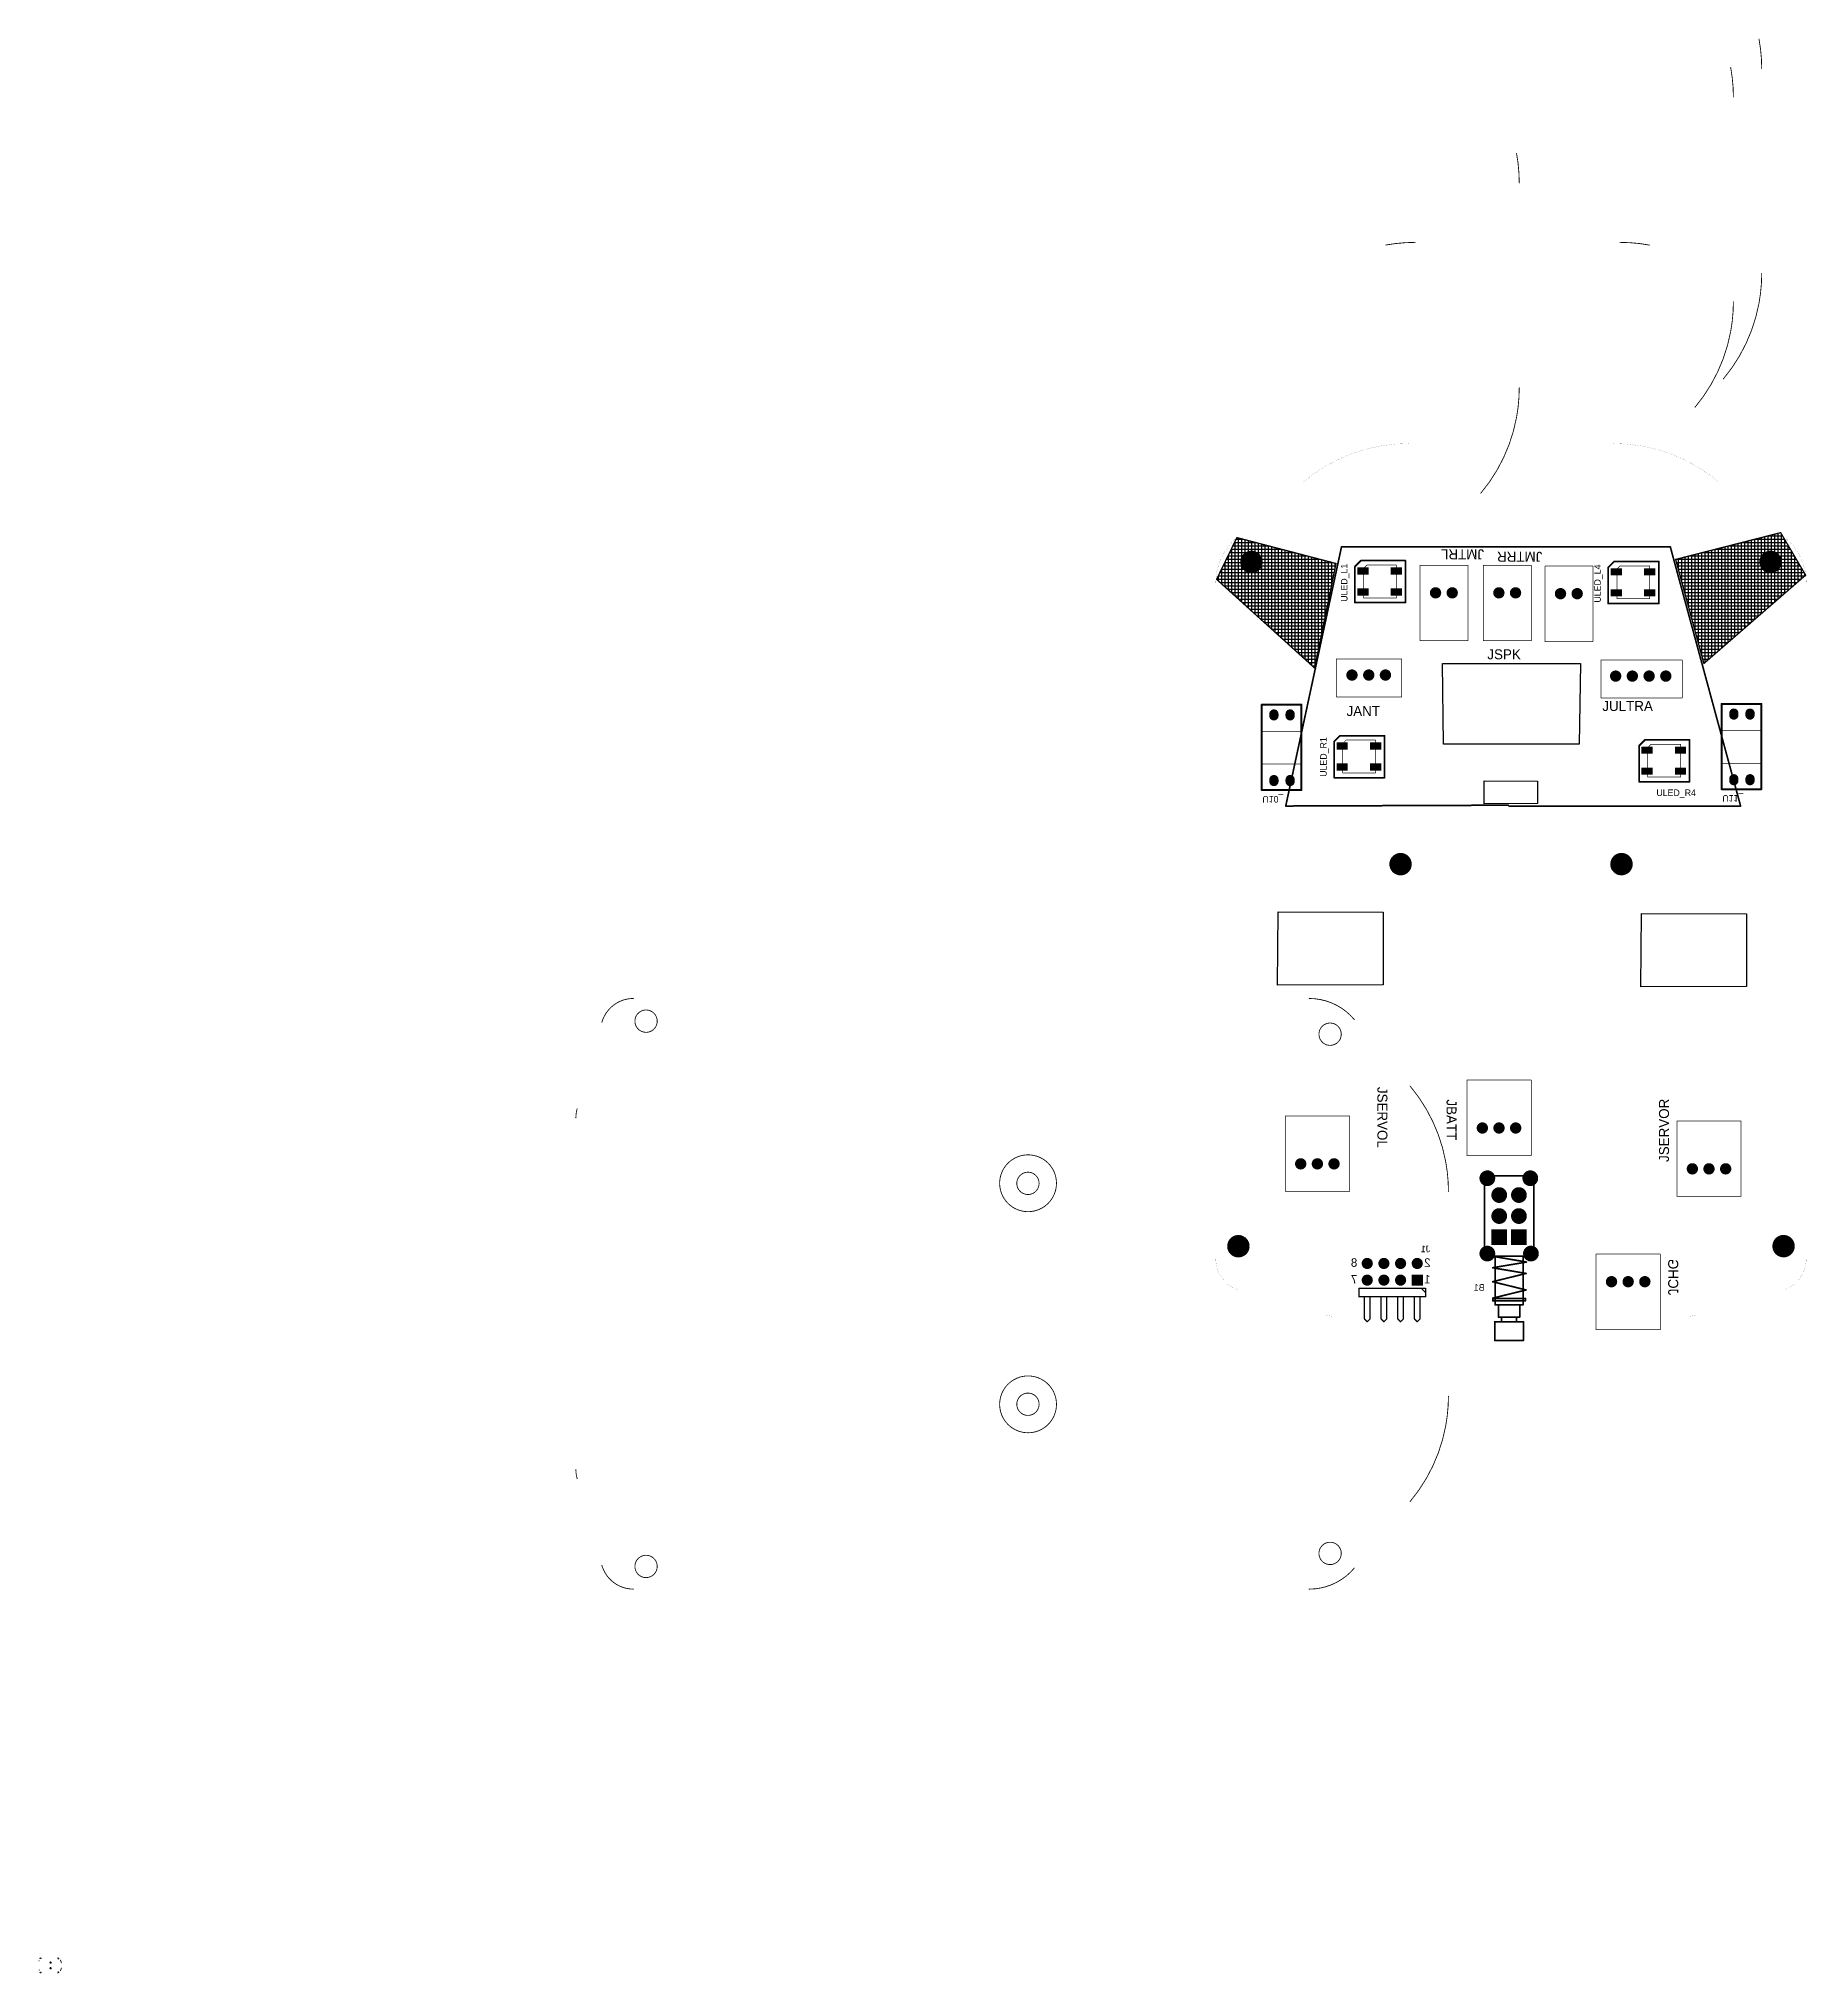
# Model space of a CAD drawing. Extents: x 27 to 297, y 27 to 322.
import ezdxf

# ---------------------------------------------------------------- set-up
doc = ezdxf.new("R2010")
doc.units = 0
doc.layers.get('0').update_dxf_attribs({"linetype": 'CONTINUOUS'})
for name, color, linetype in [('BOTTOMLAYER', 5, 'CONTINUOUS'), ('BOTTOMOVERLAY', 54, 'CONTINUOUS'), ('BOTTOMSOLDER', 6, 'CONTINUOUS'), ('KEEPOUTLAYER', 6, 'CONTINUOUS'), ('MECHANICAL1', 6, 'CONTINUOUS'), ('MECHANICAL13', 56, 'CONTINUOUS'), ('MULTILAYER', 9, 'CONTINUOUS'), ('TOPLAYER', 1, 'CONTINUOUS'), ('TOPOVERLAY', 2, 'CONTINUOUS'), ('TOPPASTE', 8, 'CONTINUOUS'), ('TOPSOLDER', 216, 'CONTINUOUS')]:
    doc.layers.add(name, color=color, linetype=linetype)

msp = doc.modelspace()

# ---------------------------------------------------------------- texts
at = {"layer": 'BOTTOMOVERLAY', "text_generation_flag": 2}
for s, height, rotation, p in [('U10_', 1.000001, 180, (213.998073, 206.253253)), ('U11_', 1.000001, 180, (284.102073, 206.380253)), ('J1', 1.000001, 360, (239.565597, 136.737093)), ('JCHG', 1.524, 270, (275.844, 130.175)), ('B1', 1.000001, 360, (247.847632, 130.872052))]:
    msp.add_text(s, height=height, rotation=rotation, dxfattribs=at).set_placement(p)
at = {"layer": 'TOPOVERLAY'}
for s, height, rotation, p in [('JMTRL', 1.524, 180, (247.777, 243.84)), ('JMTRR', 1.524, 180, (256.667, 243.459)), ('ULED_L1', 1.000001, 90, (226.9617, 235.851697)), ('ULED_L4', 1.000001, 90, (265.5697, 235.724697)), ('JSPK', 1.524, 360, (248.285, 227.076)), ('JANT', 1.524, 360, (226.822, 218.437998)), ('JULTRA', 1.524, 360, (265.811, 219.199998)), ('ULED_R1', 1.000001, 90, (223.7867, 209.181697)), ('ULED_R4', 1.000001, 360, (274.048921, 206.250083)), ('JSERVOL', 1.524, 270, (231.521, 161.925)), ('JBATT', 1.524, 270, (242.062, 160.02)), ('JSERVOR', 1.524, 90, (275.971, 150.495))]:
    msp.add_text(s, height=height, rotation=rotation, dxfattribs=at).set_placement(p)

# ---------------------------------------------------------------- blocks, each defined once
blk = doc.blocks.new('S3B_XH_A_LF__SN__B_1')
at = {"layer": 'BOTTOMLAYER', "const_width": 0.762}
for points in [[(5.118999, 2.54, 1), (5.880999, 2.54, 1)], [(5.118999, 0, 1), (5.880999, 0, 1)], [(5.118999, -2.54, 1), (5.880999, -2.54, 1)]]:
    blk.add_lwpolyline(points, format="xyb", close=True, dxfattribs=at)
at = {"layer": 'BOTTOMOVERLAY', "const_width": 0.1}
for points in [[(-1.799999, 4.9), (9.700001, 4.9)], [(-1.799999, 4.9), (-1.799999, -4.9)], [(9.700001, 4.9), (9.700001, -4.9)], [(-1.799999, -4.9), (9.700001, -4.9)]]:
    blk.add_lwpolyline(points, dxfattribs=at)
at = {"layer": 'BOTTOMOVERLAY', "const_width": 0.05}
for points in [[(-1.824998, 4.9, 1), (-1.775, 4.9, 1)], [(-1.824998, 4.9, 1), (-1.775, 4.9, 1)], [(9.675002, 4.9, 1), (9.725, 4.9, 1)], [(9.675002, 4.9, 1), (9.725, 4.9, 1)], [(-1.824998, -4.9, 1), (-1.775, -4.9, 1)], [(-1.824998, -4.9, 1), (-1.775, -4.9, 1)], [(9.675002, -4.9, 1), (9.725, -4.9, 1)], [(9.675002, -4.9, 1), (9.725, -4.9, 1)]]:
    blk.add_lwpolyline(points, format="xyb", close=True, dxfattribs=at)
at = {"layer": 'BOTTOMSOLDER', "const_width": 0.8636}
for points in [[(5.068199, 2.54, 1), (5.931799, 2.54, 1)], [(5.068199, 0, 1), (5.931799, 0, 1)], [(5.068199, -2.54, 1), (5.931799, -2.54, 1)]]:
    blk.add_lwpolyline(points, format="xyb", close=True, dxfattribs=at)
at = {"layer": 'MULTILAYER', "const_width": 0.762}
for points in [[(5.118999, 2.54, 1), (5.880999, 2.54, 1)], [(5.118999, 0, 1), (5.880999, 0, 1)], [(5.118999, -2.54, 1), (5.880999, -2.54, 1)]]:
    blk.add_lwpolyline(points, format="xyb", close=True, dxfattribs=at)
at = {"layer": 'TOPLAYER', "const_width": 0.762}
for points in [[(5.118999, 2.54, 1), (5.880999, 2.54, 1)], [(5.118999, 0, 1), (5.880999, 0, 1)], [(5.118999, -2.54, 1), (5.880999, -2.54, 1)]]:
    blk.add_lwpolyline(points, format="xyb", close=True, dxfattribs=at)
at = {"layer": 'TOPSOLDER', "const_width": 0.8636}
for points in [[(5.068199, 2.54, 1), (5.931799, 2.54, 1)], [(5.068199, 0, 1), (5.931799, 0, 1)], [(5.068199, -2.54, 1), (5.931799, -2.54, 1)]]:
    blk.add_lwpolyline(points, format="xyb", close=True, dxfattribs=at)
blk = doc.blocks.new('S3B_XH_A_LF__SN__2')
at = {"layer": 'BOTTOMLAYER', "const_width": 0.762}
for points in [[(5.118999, 2.54, 1), (5.880999, 2.54, 1)], [(5.118999, 0, 1), (5.880999, 0, 1)], [(5.118999, -2.54, 1), (5.880999, -2.54, 1)]]:
    blk.add_lwpolyline(points, format="xyb", close=True, dxfattribs=at)
at = {"layer": 'BOTTOMSOLDER', "const_width": 0.8636}
for points in [[(5.068199, 2.54, 1), (5.931799, 2.54, 1)], [(5.068199, 0, 1), (5.931799, 0, 1)], [(5.068199, -2.54, 1), (5.931799, -2.54, 1)]]:
    blk.add_lwpolyline(points, format="xyb", close=True, dxfattribs=at)
at = {"layer": 'MULTILAYER', "const_width": 0.762}
for points in [[(5.118999, 2.54, 1), (5.880999, 2.54, 1)], [(5.118999, 0, 1), (5.880999, 0, 1)], [(5.118999, -2.54, 1), (5.880999, -2.54, 1)]]:
    blk.add_lwpolyline(points, format="xyb", close=True, dxfattribs=at)
at = {"layer": 'TOPLAYER', "const_width": 0.762}
for points in [[(5.118999, 2.54, 1), (5.880999, 2.54, 1)], [(5.118999, 0, 1), (5.880999, 0, 1)], [(5.118999, -2.54, 1), (5.880999, -2.54, 1)]]:
    blk.add_lwpolyline(points, format="xyb", close=True, dxfattribs=at)
at = {"layer": 'TOPOVERLAY', "const_width": 0.1}
for points in [[(9.700001, 4.9), (-1.799999, 4.9)], [(-1.799999, -4.9), (-1.799999, 4.9)], [(9.700001, -4.9), (9.700001, 4.9)], [(9.700001, -4.9), (-1.799999, -4.9)]]:
    blk.add_lwpolyline(points, dxfattribs=at)
at = {"layer": 'TOPOVERLAY', "const_width": 0.05}
for points in [[(-1.824998, 4.9, 1), (-1.775, 4.9, 1)], [(-1.824998, 4.9, 1), (-1.775, 4.9, 1)], [(9.675002, 4.9, 1), (9.725, 4.9, 1)], [(9.675002, 4.9, 1), (9.725, 4.9, 1)], [(-1.824998, -4.9, 1), (-1.775, -4.9, 1)], [(-1.824998, -4.9, 1), (-1.775, -4.9, 1)], [(9.675002, -4.9, 1), (9.725, -4.9, 1)], [(9.675002, -4.9, 1), (9.725, -4.9, 1)]]:
    blk.add_lwpolyline(points, format="xyb", close=True, dxfattribs=at)
at = {"layer": 'TOPSOLDER', "const_width": 0.8636}
for points in [[(5.068199, 2.54, 1), (5.931799, 2.54, 1)], [(5.068199, 0, 1), (5.931799, 0, 1)], [(5.068199, -2.54, 1), (5.931799, -2.54, 1)]]:
    blk.add_lwpolyline(points, format="xyb", close=True, dxfattribs=at)
blk = doc.blocks.new('S2B_XH_A_LF__SN__3')
at = {"layer": 'BOTTOMLAYER', "const_width": 0.762}
for points in [[(-0.281003, 2.44, 1), (0.480997, 2.44, 1)], [(-0.281003, -0.1, 1), (0.480997, -0.1, 1)]]:
    blk.add_lwpolyline(points, format="xyb", close=True, dxfattribs=at)
at = {"layer": 'BOTTOMSOLDER', "const_width": 0.8636}
for points in [[(-0.331803, 2.44, 1), (0.531797, 2.44, 1)], [(-0.331803, -0.1, 1), (0.531797, -0.1, 1)]]:
    blk.add_lwpolyline(points, format="xyb", close=True, dxfattribs=at)
at = {"layer": 'MULTILAYER', "const_width": 0.762}
for points in [[(-0.281003, 2.44, 1), (0.480997, 2.44, 1)], [(-0.281003, -0.1, 1), (0.480997, -0.1, 1)]]:
    blk.add_lwpolyline(points, format="xyb", close=True, dxfattribs=at)
at = {"layer": 'TOPLAYER', "const_width": 0.762}
for points in [[(-0.281003, 2.44, 1), (0.480997, 2.44, 1)], [(-0.281003, -0.1, 1), (0.480997, -0.1, 1)]]:
    blk.add_lwpolyline(points, format="xyb", close=True, dxfattribs=at)
at = {"layer": 'TOPOVERLAY', "const_width": 0.1}
for points in [[(-7.200001, 4.800001), (-7.200001, -2.5)], [(-7.200001, 4.800001), (4.299999, 4.800001)], [(4.299999, 4.800001), (4.299999, -2.5)], [(-7.200001, -2.5), (4.299999, -2.5)]]:
    blk.add_lwpolyline(points, dxfattribs=at)
at = {"layer": 'TOPOVERLAY', "const_width": 0.05}
for points in [[(-7.225, 4.800001, 1), (-7.175002, 4.800001, 1)], [(-7.225, 4.800001, 1), (-7.175002, 4.800001, 1)], [(4.275, 4.800001, 1), (4.324998, 4.800001, 1)], [(4.275, 4.800001, 1), (4.324998, 4.800001, 1)], [(-7.225, -2.5, 1), (-7.175002, -2.5, 1)], [(-7.225, -2.5, 1), (-7.175002, -2.5, 1)], [(4.275, -2.5, 1), (4.324998, -2.5, 1)], [(4.275, -2.5, 1), (4.324998, -2.5, 1)]]:
    blk.add_lwpolyline(points, format="xyb", close=True, dxfattribs=at)
at = {"layer": 'TOPSOLDER', "const_width": 0.8636}
for points in [[(-0.331803, 2.44, 1), (0.531797, 2.44, 1)], [(-0.331803, -0.1, 1), (0.531797, -0.1, 1)]]:
    blk.add_lwpolyline(points, format="xyb", close=True, dxfattribs=at)
blk = doc.blocks.new('S2B_XH_A_LF__SN__4')
at = {"layer": 'BOTTOMLAYER', "const_width": 0.762}
for points in [[(-0.281003, 2.44, 1), (0.480997, 2.44, 1)], [(-0.281003, -0.1, 1), (0.480997, -0.1, 1)]]:
    blk.add_lwpolyline(points, format="xyb", close=True, dxfattribs=at)
at = {"layer": 'BOTTOMSOLDER', "const_width": 0.8636}
for points in [[(-0.331803, 2.44, 1), (0.531797, 2.44, 1)], [(-0.331803, -0.1, 1), (0.531797, -0.1, 1)]]:
    blk.add_lwpolyline(points, format="xyb", close=True, dxfattribs=at)
at = {"layer": 'MULTILAYER', "const_width": 0.762}
for points in [[(-0.281003, 2.44, 1), (0.480997, 2.44, 1)], [(-0.281003, -0.1, 1), (0.480997, -0.1, 1)]]:
    blk.add_lwpolyline(points, format="xyb", close=True, dxfattribs=at)
at = {"layer": 'TOPLAYER', "const_width": 0.762}
for points in [[(-0.281003, 2.44, 1), (0.480997, 2.44, 1)], [(-0.281003, -0.1, 1), (0.480997, -0.1, 1)]]:
    blk.add_lwpolyline(points, format="xyb", close=True, dxfattribs=at)
at = {"layer": 'TOPOVERLAY', "const_width": 0.1}
for points in [[(-7.200001, 4.800001), (-7.200001, -2.5)], [(-7.200001, 4.800001), (4.299999, 4.800001)], [(4.299999, 4.800001), (4.299999, -2.5)], [(-7.200001, -2.5), (4.299999, -2.5)]]:
    blk.add_lwpolyline(points, dxfattribs=at)
at = {"layer": 'TOPOVERLAY', "const_width": 0.05}
for points in [[(-7.225, 4.800001, 1), (-7.175002, 4.800001, 1)], [(-7.225, 4.800001, 1), (-7.175002, 4.800001, 1)], [(4.275, 4.800001, 1), (4.324998, 4.800001, 1)], [(4.275, 4.800001, 1), (4.324998, 4.800001, 1)], [(-7.225, -2.5, 1), (-7.175002, -2.5, 1)], [(-7.225, -2.5, 1), (-7.175002, -2.5, 1)], [(4.275, -2.5, 1), (4.324998, -2.5, 1)], [(4.275, -2.5, 1), (4.324998, -2.5, 1)]]:
    blk.add_lwpolyline(points, format="xyb", close=True, dxfattribs=at)
at = {"layer": 'TOPSOLDER', "const_width": 0.8636}
for points in [[(-0.331803, 2.44, 1), (0.531797, 2.44, 1)], [(-0.331803, -0.1, 1), (0.531797, -0.1, 1)]]:
    blk.add_lwpolyline(points, format="xyb", close=True, dxfattribs=at)
blk = doc.blocks.new('B3B_XH_2_5')
at = {"layer": 'BOTTOMLAYER', "const_width": 0.762}
for points in [[(-0.360997, 0.700001, 1), (0.401002, 0.700001, 1)], [(-0.360997, -1.859999, 1), (0.401002, -1.859999, 1)], [(-0.360997, -4.399999, 1), (0.401002, -4.399999, 1)]]:
    blk.add_lwpolyline(points, format="xyb", close=True, dxfattribs=at)
at = {"layer": 'BOTTOMSOLDER', "const_width": 0.8636}
for points in [[(-0.411797, 0.700001, 1), (0.451802, 0.700001, 1)], [(-0.411797, -1.859999, 1), (0.451802, -1.859999, 1)], [(-0.411797, -4.399999, 1), (0.451802, -4.399999, 1)]]:
    blk.add_lwpolyline(points, format="xyb", close=True, dxfattribs=at)
at = {"layer": 'MULTILAYER', "const_width": 0.762}
for points in [[(-0.360997, 0.700001, 1), (0.401002, 0.700001, 1)], [(-0.360997, -1.859999, 1), (0.401002, -1.859999, 1)], [(-0.360997, -4.399999, 1), (0.401002, -4.399999, 1)]]:
    blk.add_lwpolyline(points, format="xyb", close=True, dxfattribs=at)
at = {"layer": 'TOPLAYER', "const_width": 0.762}
for points in [[(-0.360997, 0.700001, 1), (0.401002, 0.700001, 1)], [(-0.360997, -1.859999, 1), (0.401002, -1.859999, 1)], [(-0.360997, -4.399999, 1), (0.401002, -4.399999, 1)]]:
    blk.add_lwpolyline(points, format="xyb", close=True, dxfattribs=at)
at = {"layer": 'TOPOVERLAY', "const_width": 0.1}
for points in [[(-3.299998, 3.099999), (2.450003, 3.099999)], [(-3.299998, 3.099999), (-3.299998, -6.899999)], [(2.450003, 3.099999), (2.450003, -6.899999)], [(-3.299998, -6.899999), (2.450003, -6.899999)]]:
    blk.add_lwpolyline(points, dxfattribs=at)
at = {"layer": 'TOPOVERLAY', "const_width": 0.05}
for points in [[(-3.324997, 3.099999, 1), (-3.275, 3.099999, 1)], [(-3.324997, 3.099999, 1), (-3.275, 3.099999, 1)], [(2.425004, 3.099999, 1), (2.475001, 3.099999, 1)], [(2.425004, 3.099999, 1), (2.475001, 3.099999, 1)], [(-3.324997, -6.899999, 1), (-3.275, -6.899999, 1)], [(-3.324997, -6.899999, 1), (-3.275, -6.899999, 1)], [(2.425004, -6.899999, 1), (2.475001, -6.899999, 1)], [(2.425004, -6.899999, 1), (2.475001, -6.899999, 1)]]:
    blk.add_lwpolyline(points, format="xyb", close=True, dxfattribs=at)
at = {"layer": 'TOPSOLDER', "const_width": 0.8636}
for points in [[(-0.411797, 0.700001, 1), (0.451802, 0.700001, 1)], [(-0.411797, -1.859999, 1), (0.451802, -1.859999, 1)], [(-0.411797, -4.399999, 1), (0.451802, -4.399999, 1)]]:
    blk.add_lwpolyline(points, format="xyb", close=True, dxfattribs=at)
blk = doc.blocks.new('S3B_XH_A_LF__SN__6')
at = {"layer": 'BOTTOMLAYER', "const_width": 0.762}
for points in [[(5.118999, 2.54, 1), (5.880999, 2.54, 1)], [(5.118999, 0, 1), (5.880999, 0, 1)], [(5.118999, -2.54, 1), (5.880999, -2.54, 1)]]:
    blk.add_lwpolyline(points, format="xyb", close=True, dxfattribs=at)
at = {"layer": 'BOTTOMSOLDER', "const_width": 0.8636}
for points in [[(5.068199, 2.54, 1), (5.931799, 2.54, 1)], [(5.068199, 0, 1), (5.931799, 0, 1)], [(5.068199, -2.54, 1), (5.931799, -2.54, 1)]]:
    blk.add_lwpolyline(points, format="xyb", close=True, dxfattribs=at)
at = {"layer": 'MULTILAYER', "const_width": 0.762}
for points in [[(5.118999, 2.54, 1), (5.880999, 2.54, 1)], [(5.118999, 0, 1), (5.880999, 0, 1)], [(5.118999, -2.54, 1), (5.880999, -2.54, 1)]]:
    blk.add_lwpolyline(points, format="xyb", close=True, dxfattribs=at)
at = {"layer": 'TOPLAYER', "const_width": 0.762}
for points in [[(5.118999, 2.54, 1), (5.880999, 2.54, 1)], [(5.118999, 0, 1), (5.880999, 0, 1)], [(5.118999, -2.54, 1), (5.880999, -2.54, 1)]]:
    blk.add_lwpolyline(points, format="xyb", close=True, dxfattribs=at)
at = {"layer": 'TOPOVERLAY', "const_width": 0.1}
for points in [[(9.700001, 4.9), (-1.799999, 4.9)], [(-1.799999, -4.9), (-1.799999, 4.9)], [(9.700001, -4.9), (9.700001, 4.9)], [(9.700001, -4.9), (-1.799999, -4.9)]]:
    blk.add_lwpolyline(points, dxfattribs=at)
at = {"layer": 'TOPOVERLAY', "const_width": 0.05}
for points in [[(-1.824998, 4.9, 1), (-1.775, 4.9, 1)], [(-1.824998, 4.9, 1), (-1.775, 4.9, 1)], [(9.675002, 4.9, 1), (9.725, 4.9, 1)], [(9.675002, 4.9, 1), (9.725, 4.9, 1)], [(-1.824998, -4.9, 1), (-1.775, -4.9, 1)], [(-1.824998, -4.9, 1), (-1.775, -4.9, 1)], [(9.675002, -4.9, 1), (9.725, -4.9, 1)], [(9.675002, -4.9, 1), (9.725, -4.9, 1)]]:
    blk.add_lwpolyline(points, format="xyb", close=True, dxfattribs=at)
at = {"layer": 'TOPSOLDER', "const_width": 0.8636}
for points in [[(5.068199, 2.54, 1), (5.931799, 2.54, 1)], [(5.068199, 0, 1), (5.931799, 0, 1)], [(5.068199, -2.54, 1), (5.931799, -2.54, 1)]]:
    blk.add_lwpolyline(points, format="xyb", close=True, dxfattribs=at)
blk = doc.blocks.new('S3B_XH_A_LF__SN__7')
at = {"layer": 'BOTTOMLAYER', "const_width": 0.762}
for points in [[(5.118999, 2.54, 1), (5.880999, 2.54, 1)], [(5.118999, 0, 1), (5.880999, 0, 1)], [(5.118999, -2.54, 1), (5.880999, -2.54, 1)]]:
    blk.add_lwpolyline(points, format="xyb", close=True, dxfattribs=at)
at = {"layer": 'BOTTOMSOLDER', "const_width": 0.8636}
for points in [[(5.068199, 2.54, 1), (5.931799, 2.54, 1)], [(5.068199, 0, 1), (5.931799, 0, 1)], [(5.068199, -2.54, 1), (5.931799, -2.54, 1)]]:
    blk.add_lwpolyline(points, format="xyb", close=True, dxfattribs=at)
at = {"layer": 'MULTILAYER', "const_width": 0.762}
for points in [[(5.118999, 2.54, 1), (5.880999, 2.54, 1)], [(5.118999, 0, 1), (5.880999, 0, 1)], [(5.118999, -2.54, 1), (5.880999, -2.54, 1)]]:
    blk.add_lwpolyline(points, format="xyb", close=True, dxfattribs=at)
at = {"layer": 'TOPLAYER', "const_width": 0.762}
for points in [[(5.118999, 2.54, 1), (5.880999, 2.54, 1)], [(5.118999, 0, 1), (5.880999, 0, 1)], [(5.118999, -2.54, 1), (5.880999, -2.54, 1)]]:
    blk.add_lwpolyline(points, format="xyb", close=True, dxfattribs=at)
at = {"layer": 'TOPOVERLAY', "const_width": 0.1}
for points in [[(-1.799999, -4.9), (-1.799999, 4.9)], [(9.700001, 4.9), (-1.799999, 4.9)], [(9.700001, -4.9), (9.700001, 4.9)], [(9.700001, -4.9), (-1.799999, -4.9)]]:
    blk.add_lwpolyline(points, dxfattribs=at)
at = {"layer": 'TOPOVERLAY', "const_width": 0.05}
for points in [[(-1.824998, 4.9, 1), (-1.775, 4.9, 1)], [(-1.824998, 4.9, 1), (-1.775, 4.9, 1)], [(9.675002, 4.9, 1), (9.725, 4.9, 1)], [(9.675002, 4.9, 1), (9.725, 4.9, 1)], [(-1.824998, -4.9, 1), (-1.775, -4.9, 1)], [(-1.824998, -4.9, 1), (-1.775, -4.9, 1)], [(9.675002, -4.9, 1), (9.725, -4.9, 1)], [(9.675002, -4.9, 1), (9.725, -4.9, 1)]]:
    blk.add_lwpolyline(points, format="xyb", close=True, dxfattribs=at)
at = {"layer": 'TOPSOLDER', "const_width": 0.8636}
for points in [[(5.068199, 2.54, 1), (5.931799, 2.54, 1)], [(5.068199, 0, 1), (5.931799, 0, 1)], [(5.068199, -2.54, 1), (5.931799, -2.54, 1)]]:
    blk.add_lwpolyline(points, format="xyb", close=True, dxfattribs=at)
blk = doc.blocks.new('S2B_XH_A_LF__SN__8')
at = {"layer": 'BOTTOMLAYER', "const_width": 0.762}
for points in [[(-0.281003, 2.44, 1), (0.480997, 2.44, 1)], [(-0.281003, -0.1, 1), (0.480997, -0.1, 1)]]:
    blk.add_lwpolyline(points, format="xyb", close=True, dxfattribs=at)
at = {"layer": 'BOTTOMSOLDER', "const_width": 0.8636}
for points in [[(-0.331803, 2.44, 1), (0.531797, 2.44, 1)], [(-0.331803, -0.1, 1), (0.531797, -0.1, 1)]]:
    blk.add_lwpolyline(points, format="xyb", close=True, dxfattribs=at)
at = {"layer": 'MULTILAYER', "const_width": 0.762}
for points in [[(-0.281003, 2.44, 1), (0.480997, 2.44, 1)], [(-0.281003, -0.1, 1), (0.480997, -0.1, 1)]]:
    blk.add_lwpolyline(points, format="xyb", close=True, dxfattribs=at)
at = {"layer": 'TOPLAYER', "const_width": 0.762}
for points in [[(-0.281003, 2.44, 1), (0.480997, 2.44, 1)], [(-0.281003, -0.1, 1), (0.480997, -0.1, 1)]]:
    blk.add_lwpolyline(points, format="xyb", close=True, dxfattribs=at)
at = {"layer": 'TOPOVERLAY', "const_width": 0.1}
for points in [[(-7.200001, 4.800001), (4.299999, 4.800001)], [(-7.200001, 4.800001), (-7.200001, -2.5)], [(4.299999, 4.800001), (4.299999, -2.5)], [(-7.200001, -2.5), (4.299999, -2.5)]]:
    blk.add_lwpolyline(points, dxfattribs=at)
at = {"layer": 'TOPOVERLAY', "const_width": 0.05}
for points in [[(-7.225, 4.800001, 1), (-7.175002, 4.800001, 1)], [(-7.225, 4.800001, 1), (-7.175002, 4.800001, 1)], [(4.275, 4.800001, 1), (4.324998, 4.800001, 1)], [(4.275, 4.800001, 1), (4.324998, 4.800001, 1)], [(-7.225, -2.5, 1), (-7.175002, -2.5, 1)], [(-7.225, -2.5, 1), (-7.175002, -2.5, 1)], [(4.275, -2.5, 1), (4.324998, -2.5, 1)], [(4.275, -2.5, 1), (4.324998, -2.5, 1)]]:
    blk.add_lwpolyline(points, format="xyb", close=True, dxfattribs=at)
at = {"layer": 'TOPSOLDER', "const_width": 0.8636}
for points in [[(-0.331803, 2.44, 1), (0.531797, 2.44, 1)], [(-0.331803, -0.1, 1), (0.531797, -0.1, 1)]]:
    blk.add_lwpolyline(points, format="xyb", close=True, dxfattribs=at)
blk = doc.blocks.new('B4B_XH_A_9')
at = {"layer": 'BOTTOMLAYER', "const_width": 0.762}
for points in [[(-3.060997, 7.240001, 1), (-2.298997, 7.240001, 1)], [(-3.060997, 4.700001, 1), (-2.298997, 4.700001, 1)], [(-3.060997, 2.140001, 1), (-2.298997, 2.140001, 1)], [(-3.060997, -0.399999, 1), (-2.298997, -0.399999, 1)]]:
    blk.add_lwpolyline(points, format="xyb", close=True, dxfattribs=at)
at = {"layer": 'BOTTOMSOLDER', "const_width": 0.8636}
for points in [[(-3.111797, 7.240001, 1), (-2.248197, 7.240001, 1)], [(-3.111797, 4.700001, 1), (-2.248197, 4.700001, 1)], [(-3.111797, 2.140001, 1), (-2.248197, 2.140001, 1)], [(-3.111797, -0.399999, 1), (-2.248197, -0.399999, 1)]]:
    blk.add_lwpolyline(points, format="xyb", close=True, dxfattribs=at)
at = {"layer": 'MULTILAYER', "const_width": 0.762}
for points in [[(-3.060997, 7.240001, 1), (-2.298997, 7.240001, 1)], [(-3.060997, 4.700001, 1), (-2.298997, 4.700001, 1)], [(-3.060997, 2.140001, 1), (-2.298997, 2.140001, 1)], [(-3.060997, -0.399999, 1), (-2.298997, -0.399999, 1)]]:
    blk.add_lwpolyline(points, format="xyb", close=True, dxfattribs=at)
at = {"layer": 'TOPLAYER', "const_width": 0.762}
for points in [[(-3.060997, 7.240001, 1), (-2.298997, 7.240001, 1)], [(-3.060997, 4.700001, 1), (-2.298997, 4.700001, 1)], [(-3.060997, 2.140001, 1), (-2.298997, 2.140001, 1)], [(-3.060997, -0.399999, 1), (-2.298997, -0.399999, 1)]]:
    blk.add_lwpolyline(points, format="xyb", close=True, dxfattribs=at)
at = {"layer": 'TOPOVERLAY', "const_width": 0.1}
for points in [[(-5.999998, 9.499999), (-0.249997, 9.499999)], [(-5.999998, 9.499999), (-5.999998, -2.899999)], [(-0.249997, 9.499999), (-0.249997, -2.899999)], [(-5.999998, -2.899999), (-0.249997, -2.899999)]]:
    blk.add_lwpolyline(points, dxfattribs=at)
at = {"layer": 'TOPOVERLAY', "const_width": 0.05}
for points in [[(-6.024997, 9.499999, 1), (-5.974999, 9.499999, 1)], [(-6.024997, 9.499999, 1), (-5.974999, 9.499999, 1)], [(-0.274996, 9.499999, 1), (-0.224998, 9.499999, 1)], [(-0.274996, 9.499999, 1), (-0.224998, 9.499999, 1)], [(-6.024997, -2.899999, 1), (-5.974999, -2.899999, 1)], [(-6.024997, -2.899999, 1), (-5.974999, -2.899999, 1)], [(-0.274996, -2.899999, 1), (-0.224998, -2.899999, 1)], [(-0.274996, -2.899999, 1), (-0.224998, -2.899999, 1)]]:
    blk.add_lwpolyline(points, format="xyb", close=True, dxfattribs=at)
at = {"layer": 'TOPSOLDER', "const_width": 0.8636}
for points in [[(-3.111797, 7.240001, 1), (-2.248197, 7.240001, 1)], [(-3.111797, 4.700001, 1), (-2.248197, 4.700001, 1)], [(-3.111797, 2.140001, 1), (-2.248197, 2.140001, 1)], [(-3.111797, -0.399999, 1), (-2.248197, -0.399999, 1)]]:
    blk.add_lwpolyline(points, format="xyb", close=True, dxfattribs=at)
blk = doc.blocks.new('WS2812B_10')
at = {"layer": 'MECHANICAL13', "const_width": 0.1}
for points in [[(-2.519009, 2.577998), (-2.519009, -2.421992)], [(2.481031, 2.577998), (-2.519009, 2.577998)], [(2.481031, 2.577998), (2.481031, -1.922018)], [(1.981007, -2.421992), (-2.519009, -2.421992)], [(2.481031, -1.922018), (1.981007, -2.421992)]]:
    blk.add_lwpolyline(points, dxfattribs=at)
at = {"layer": 'MECHANICAL13', "const_width": 0.05}
for points in [[(-2.544008, 2.577998, 1), (-2.494011, 2.577998, 1)], [(-2.544008, 2.577998, 1), (-2.494011, 2.577998, 1)], [(2.456033, 2.577998, 1), (2.50603, 2.577998, 1)], [(2.456033, 2.577998, 1), (2.50603, 2.577998, 1)], [(-2.544008, -2.421992, 1), (-2.494011, -2.421992, 1)], [(-2.544008, -2.421992, 1), (-2.494011, -2.421992, 1)], [(1.956008, -2.421992, 1), (2.006006, -2.421992, 1)], [(1.956008, -2.421992, 1), (2.006006, -2.421992, 1)], [(2.456033, -1.922018, 1), (2.50603, -1.922018, 1)], [(2.456033, -1.922018, 1), (2.50603, -1.922018, 1)]]:
    blk.add_lwpolyline(points, format="xyb", close=True, dxfattribs=at)
at = {"layer": 'TOPLAYER'}
for points in [[(-1.769011, 2.127974), (-3.269008, 2.127974), (-1.769011, 1.227976), (-3.269008, 1.227976)], [(3.331004, 2.127974), (1.831007, 2.127974), (3.331004, 1.227976), (1.831007, 1.227976)], [(-1.769011, -1.07202), (-3.269008, -1.07202), (-1.769011, -1.972018), (-3.269008, -1.972018)], [(3.331004, -1.07202), (1.831007, -1.07202), (3.331004, -1.972018), (1.831007, -1.972018)]]:
    blk.add_solid(points, dxfattribs=at)
at = {"layer": 'TOPOVERLAY', "const_width": 0.254}
for points in [[(3.800003, 3.300019), (-3.900007, 3.300019)], [(-3.900007, 3.300019), (-3.900007, -3.100019)], [(3.800003, 3.300019), (3.800003, -2.199996)], [(3.800003, -2.199996), (2.90003, -3.100019)], [(2.90003, -3.100019), (-3.900007, -3.100019)]]:
    blk.add_lwpolyline(points, dxfattribs=at)
at = {"layer": 'TOPOVERLAY', "const_width": 0.127}
for points in [[(-3.963507, 3.300019, 1), (-3.836507, 3.300019, 1)], [(-3.963507, 3.300019, 1), (-3.836507, 3.300019, 1)], [(3.736503, 3.300019, 1), (3.863503, 3.300019, 1)], [(3.736503, 3.300019, 1), (3.863503, 3.300019, 1)], [(3.736503, -2.199996, 1), (3.863503, -2.199996, 1)], [(3.736503, -2.199996, 1), (3.863503, -2.199996, 1)], [(-3.963507, -3.100019, 1), (-3.836507, -3.100019, 1)], [(-3.963507, -3.100019, 1), (-3.836507, -3.100019, 1)], [(2.83653, -3.100019, 1), (2.96353, -3.100019, 1)], [(2.83653, -3.100019, 1), (2.96353, -3.100019, 1)]]:
    blk.add_lwpolyline(points, format="xyb", close=True, dxfattribs=at)
at = {"layer": 'TOPPASTE'}
for points in [[(-1.769011, 2.127974), (-3.269008, 2.127974), (-1.769011, 1.227976), (-3.269008, 1.227976)], [(3.331004, 2.127974), (1.831007, 2.127974), (3.331004, 1.227976), (1.831007, 1.227976)], [(-1.769011, -1.07202), (-3.269008, -1.07202), (-1.769011, -1.972018), (-3.269008, -1.972018)], [(3.331004, -1.07202), (1.831007, -1.07202), (3.331004, -1.972018), (1.831007, -1.972018)]]:
    blk.add_solid(points, dxfattribs=at)
at = {"layer": 'TOPSOLDER'}
for points in [[(-1.667411, 2.229574), (-3.370608, 2.229574), (-1.667411, 1.126376), (-3.370608, 1.126376)], [(3.432604, 2.229574), (1.729407, 2.229574), (3.432604, 1.126376), (1.729407, 1.126376)], [(-1.667411, -0.97042), (-3.370608, -0.97042), (-1.667411, -2.073618), (-3.370608, -2.073618)], [(3.432604, -0.97042), (1.729407, -0.97042), (3.432604, -2.073618), (1.729407, -2.073618)]]:
    blk.add_solid(points, dxfattribs=at)
blk = doc.blocks.new('WS2812B_11')
at = {"layer": 'MECHANICAL13', "const_width": 0.1}
for points in [[(-2.519009, 2.577998), (-2.519009, -2.421992)], [(2.481031, 2.577998), (-2.519009, 2.577998)], [(2.481031, 2.577998), (2.481031, -1.922018)], [(1.981007, -2.421992), (-2.519009, -2.421992)], [(2.481031, -1.922018), (1.981007, -2.421992)]]:
    blk.add_lwpolyline(points, dxfattribs=at)
at = {"layer": 'MECHANICAL13', "const_width": 0.05}
for points in [[(-2.544008, 2.577998, 1), (-2.494011, 2.577998, 1)], [(-2.544008, 2.577998, 1), (-2.494011, 2.577998, 1)], [(2.456033, 2.577998, 1), (2.50603, 2.577998, 1)], [(2.456033, 2.577998, 1), (2.50603, 2.577998, 1)], [(-2.544008, -2.421992, 1), (-2.494011, -2.421992, 1)], [(-2.544008, -2.421992, 1), (-2.494011, -2.421992, 1)], [(1.956008, -2.421992, 1), (2.006006, -2.421992, 1)], [(1.956008, -2.421992, 1), (2.006006, -2.421992, 1)], [(2.456033, -1.922018, 1), (2.50603, -1.922018, 1)], [(2.456033, -1.922018, 1), (2.50603, -1.922018, 1)]]:
    blk.add_lwpolyline(points, format="xyb", close=True, dxfattribs=at)
at = {"layer": 'TOPLAYER'}
for points in [[(-1.769011, 2.127974), (-3.269008, 2.127974), (-1.769011, 1.227976), (-3.269008, 1.227976)], [(3.331004, 2.127974), (1.831007, 2.127974), (3.331004, 1.227976), (1.831007, 1.227976)], [(-1.769011, -1.07202), (-3.269008, -1.07202), (-1.769011, -1.972018), (-3.269008, -1.972018)], [(3.331004, -1.07202), (1.831007, -1.07202), (3.331004, -1.972018), (1.831007, -1.972018)]]:
    blk.add_solid(points, dxfattribs=at)
at = {"layer": 'TOPOVERLAY', "const_width": 0.254}
for points in [[(3.800003, 3.300019), (-3.900007, 3.300019)], [(-3.900007, 3.300019), (-3.900007, -3.100019)], [(3.800003, 3.300019), (3.800003, -2.199996)], [(3.800003, -2.199996), (2.90003, -3.100019)], [(2.90003, -3.100019), (-3.900007, -3.100019)]]:
    blk.add_lwpolyline(points, dxfattribs=at)
at = {"layer": 'TOPOVERLAY', "const_width": 0.127}
for points in [[(-3.963507, 3.300019, 1), (-3.836507, 3.300019, 1)], [(-3.963507, 3.300019, 1), (-3.836507, 3.300019, 1)], [(3.736503, 3.300019, 1), (3.863503, 3.300019, 1)], [(3.736503, 3.300019, 1), (3.863503, 3.300019, 1)], [(3.736503, -2.199996, 1), (3.863503, -2.199996, 1)], [(3.736503, -2.199996, 1), (3.863503, -2.199996, 1)], [(-3.963507, -3.100019, 1), (-3.836507, -3.100019, 1)], [(-3.963507, -3.100019, 1), (-3.836507, -3.100019, 1)], [(2.83653, -3.100019, 1), (2.96353, -3.100019, 1)], [(2.83653, -3.100019, 1), (2.96353, -3.100019, 1)]]:
    blk.add_lwpolyline(points, format="xyb", close=True, dxfattribs=at)
at = {"layer": 'TOPPASTE'}
for points in [[(-1.769011, 2.127974), (-3.269008, 2.127974), (-1.769011, 1.227976), (-3.269008, 1.227976)], [(3.331004, 2.127974), (1.831007, 2.127974), (3.331004, 1.227976), (1.831007, 1.227976)], [(-1.769011, -1.07202), (-3.269008, -1.07202), (-1.769011, -1.972018), (-3.269008, -1.972018)], [(3.331004, -1.07202), (1.831007, -1.07202), (3.331004, -1.972018), (1.831007, -1.972018)]]:
    blk.add_solid(points, dxfattribs=at)
at = {"layer": 'TOPSOLDER'}
for points in [[(-1.667411, 2.229574), (-3.370608, 2.229574), (-1.667411, 1.126376), (-3.370608, 1.126376)], [(3.432604, 2.229574), (1.729407, 2.229574), (3.432604, 1.126376), (1.729407, 1.126376)], [(-1.667411, -0.97042), (-3.370608, -0.97042), (-1.667411, -2.073618), (-3.370608, -2.073618)], [(3.432604, -0.97042), (1.729407, -0.97042), (3.432604, -2.073618), (1.729407, -2.073618)]]:
    blk.add_solid(points, dxfattribs=at)
blk = doc.blocks.new('WS2812B_12')
at = {"layer": 'MECHANICAL13', "const_width": 0.1}
for points in [[(-2.519009, 2.577998), (-2.519009, -2.421992)], [(2.481031, 2.577998), (-2.519009, 2.577998)], [(2.481031, 2.577998), (2.481031, -1.922018)], [(1.981007, -2.421992), (-2.519009, -2.421992)], [(2.481031, -1.922018), (1.981007, -2.421992)]]:
    blk.add_lwpolyline(points, dxfattribs=at)
at = {"layer": 'MECHANICAL13', "const_width": 0.05}
for points in [[(-2.544008, 2.577998, 1), (-2.494011, 2.577998, 1)], [(-2.544008, 2.577998, 1), (-2.494011, 2.577998, 1)], [(2.456033, 2.577998, 1), (2.50603, 2.577998, 1)], [(2.456033, 2.577998, 1), (2.50603, 2.577998, 1)], [(-2.544008, -2.421992, 1), (-2.494011, -2.421992, 1)], [(-2.544008, -2.421992, 1), (-2.494011, -2.421992, 1)], [(1.956008, -2.421992, 1), (2.006006, -2.421992, 1)], [(1.956008, -2.421992, 1), (2.006006, -2.421992, 1)], [(2.456033, -1.922018, 1), (2.50603, -1.922018, 1)], [(2.456033, -1.922018, 1), (2.50603, -1.922018, 1)]]:
    blk.add_lwpolyline(points, format="xyb", close=True, dxfattribs=at)
at = {"layer": 'TOPLAYER'}
for points in [[(-1.769011, 2.127974), (-3.269008, 2.127974), (-1.769011, 1.227976), (-3.269008, 1.227976)], [(3.331004, 2.127974), (1.831007, 2.127974), (3.331004, 1.227976), (1.831007, 1.227976)], [(-1.769011, -1.07202), (-3.269008, -1.07202), (-1.769011, -1.972018), (-3.269008, -1.972018)], [(3.331004, -1.07202), (1.831007, -1.07202), (3.331004, -1.972018), (1.831007, -1.972018)]]:
    blk.add_solid(points, dxfattribs=at)
at = {"layer": 'TOPOVERLAY', "const_width": 0.254}
for points in [[(3.800003, 3.300019), (-3.900007, 3.300019)], [(-3.900007, 3.300019), (-3.900007, -3.100019)], [(3.800003, 3.300019), (3.800003, -2.199996)], [(3.800003, -2.199996), (2.90003, -3.100019)], [(2.90003, -3.100019), (-3.900007, -3.100019)]]:
    blk.add_lwpolyline(points, dxfattribs=at)
at = {"layer": 'TOPOVERLAY', "const_width": 0.127}
for points in [[(-3.963507, 3.300019, 1), (-3.836507, 3.300019, 1)], [(-3.963507, 3.300019, 1), (-3.836507, 3.300019, 1)], [(3.736503, 3.300019, 1), (3.863503, 3.300019, 1)], [(3.736503, 3.300019, 1), (3.863503, 3.300019, 1)], [(3.736503, -2.199996, 1), (3.863503, -2.199996, 1)], [(3.736503, -2.199996, 1), (3.863503, -2.199996, 1)], [(-3.963507, -3.100019, 1), (-3.836507, -3.100019, 1)], [(-3.963507, -3.100019, 1), (-3.836507, -3.100019, 1)], [(2.83653, -3.100019, 1), (2.96353, -3.100019, 1)], [(2.83653, -3.100019, 1), (2.96353, -3.100019, 1)]]:
    blk.add_lwpolyline(points, format="xyb", close=True, dxfattribs=at)
at = {"layer": 'TOPPASTE'}
for points in [[(-1.769011, 2.127974), (-3.269008, 2.127974), (-1.769011, 1.227976), (-3.269008, 1.227976)], [(3.331004, 2.127974), (1.831007, 2.127974), (3.331004, 1.227976), (1.831007, 1.227976)], [(-1.769011, -1.07202), (-3.269008, -1.07202), (-1.769011, -1.972018), (-3.269008, -1.972018)], [(3.331004, -1.07202), (1.831007, -1.07202), (3.331004, -1.972018), (1.831007, -1.972018)]]:
    blk.add_solid(points, dxfattribs=at)
at = {"layer": 'TOPSOLDER'}
for points in [[(-1.667411, 2.229574), (-3.370608, 2.229574), (-1.667411, 1.126376), (-3.370608, 1.126376)], [(3.432604, 2.229574), (1.729407, 2.229574), (3.432604, 1.126376), (1.729407, 1.126376)], [(-1.667411, -0.97042), (-3.370608, -0.97042), (-1.667411, -2.073618), (-3.370608, -2.073618)], [(3.432604, -0.97042), (1.729407, -0.97042), (3.432604, -2.073618), (1.729407, -2.073618)]]:
    blk.add_solid(points, dxfattribs=at)
blk = doc.blocks.new('WS2812B_13')
at = {"layer": 'MECHANICAL13', "const_width": 0.1}
for points in [[(-2.519009, 2.577998), (-2.519009, -2.421992)], [(2.481031, 2.577998), (-2.519009, 2.577998)], [(2.481031, 2.577998), (2.481031, -1.922018)], [(1.981007, -2.421992), (-2.519009, -2.421992)], [(2.481031, -1.922018), (1.981007, -2.421992)]]:
    blk.add_lwpolyline(points, dxfattribs=at)
at = {"layer": 'MECHANICAL13', "const_width": 0.05}
for points in [[(-2.544008, 2.577998, 1), (-2.494011, 2.577998, 1)], [(-2.544008, 2.577998, 1), (-2.494011, 2.577998, 1)], [(2.456033, 2.577998, 1), (2.50603, 2.577998, 1)], [(2.456033, 2.577998, 1), (2.50603, 2.577998, 1)], [(-2.544008, -2.421992, 1), (-2.494011, -2.421992, 1)], [(-2.544008, -2.421992, 1), (-2.494011, -2.421992, 1)], [(1.956008, -2.421992, 1), (2.006006, -2.421992, 1)], [(1.956008, -2.421992, 1), (2.006006, -2.421992, 1)], [(2.456033, -1.922018, 1), (2.50603, -1.922018, 1)], [(2.456033, -1.922018, 1), (2.50603, -1.922018, 1)]]:
    blk.add_lwpolyline(points, format="xyb", close=True, dxfattribs=at)
at = {"layer": 'TOPLAYER'}
for points in [[(-1.769011, 2.127974), (-3.269008, 2.127974), (-1.769011, 1.227976), (-3.269008, 1.227976)], [(3.331004, 2.127974), (1.831007, 2.127974), (3.331004, 1.227976), (1.831007, 1.227976)], [(-1.769011, -1.07202), (-3.269008, -1.07202), (-1.769011, -1.972018), (-3.269008, -1.972018)], [(3.331004, -1.07202), (1.831007, -1.07202), (3.331004, -1.972018), (1.831007, -1.972018)]]:
    blk.add_solid(points, dxfattribs=at)
at = {"layer": 'TOPOVERLAY', "const_width": 0.254}
for points in [[(3.800003, 3.300019), (-3.900007, 3.300019)], [(-3.900007, 3.300019), (-3.900007, -3.100019)], [(3.800003, 3.300019), (3.800003, -2.199996)], [(3.800003, -2.199996), (2.90003, -3.100019)], [(2.90003, -3.100019), (-3.900007, -3.100019)]]:
    blk.add_lwpolyline(points, dxfattribs=at)
at = {"layer": 'TOPOVERLAY', "const_width": 0.127}
for points in [[(-3.963507, 3.300019, 1), (-3.836507, 3.300019, 1)], [(-3.963507, 3.300019, 1), (-3.836507, 3.300019, 1)], [(3.736503, 3.300019, 1), (3.863503, 3.300019, 1)], [(3.736503, 3.300019, 1), (3.863503, 3.300019, 1)], [(3.736503, -2.199996, 1), (3.863503, -2.199996, 1)], [(3.736503, -2.199996, 1), (3.863503, -2.199996, 1)], [(-3.963507, -3.100019, 1), (-3.836507, -3.100019, 1)], [(-3.963507, -3.100019, 1), (-3.836507, -3.100019, 1)], [(2.83653, -3.100019, 1), (2.96353, -3.100019, 1)], [(2.83653, -3.100019, 1), (2.96353, -3.100019, 1)]]:
    blk.add_lwpolyline(points, format="xyb", close=True, dxfattribs=at)
at = {"layer": 'TOPPASTE'}
for points in [[(-1.769011, 2.127974), (-3.269008, 2.127974), (-1.769011, 1.227976), (-3.269008, 1.227976)], [(3.331004, 2.127974), (1.831007, 2.127974), (3.331004, 1.227976), (1.831007, 1.227976)], [(-1.769011, -1.07202), (-3.269008, -1.07202), (-1.769011, -1.972018), (-3.269008, -1.972018)], [(3.331004, -1.07202), (1.831007, -1.07202), (3.331004, -1.972018), (1.831007, -1.972018)]]:
    blk.add_solid(points, dxfattribs=at)
at = {"layer": 'TOPSOLDER'}
for points in [[(-1.667411, 2.229574), (-3.370608, 2.229574), (-1.667411, 1.126376), (-3.370608, 1.126376)], [(3.432604, 2.229574), (1.729407, 2.229574), (3.432604, 1.126376), (1.729407, 1.126376)], [(-1.667411, -0.97042), (-3.370608, -0.97042), (-1.667411, -2.073618), (-3.370608, -2.073618)], [(3.432604, -0.97042), (1.729407, -0.97042), (3.432604, -2.073618), (1.729407, -2.073618)]]:
    blk.add_solid(points, dxfattribs=at)
blk = doc.blocks.new('ITR9608_B_14')
at = {"layer": 'BOTTOMLAYER', "const_width": 1.2}
for points in [[(-4.849965, 1.233551), (-5.149964, 1.233551)], [(5.150015, 1.233551), (4.850016, 1.233551)], [(-4.849965, -1.233449), (-5.149964, -1.233449)], [(5.150015, -1.233449), (4.850016, -1.233449)]]:
    blk.add_lwpolyline(points, dxfattribs=at)
at = {"layer": 'BOTTOMLAYER', "const_width": 0.599999}
for points in [[(-5.449964, 1.233551, 1), (-4.849965, 1.233551, 1)], [(-5.149964, 1.233551, 1), (-4.549965, 1.233551, 1)], [(4.550016, 1.233551, 1), (5.150015, 1.233551, 1)], [(4.850016, 1.233551, 1), (5.450014, 1.233551, 1)], [(-5.449964, -1.233449, 1), (-4.849965, -1.233449, 1)], [(-5.149964, -1.233449, 1), (-4.549965, -1.233449, 1)], [(4.550016, -1.233449, 1), (5.150015, -1.233449, 1)], [(4.850016, -1.233449, 1), (5.450014, -1.233449, 1)]]:
    blk.add_lwpolyline(points, format="xyb", close=True, dxfattribs=at)
at = {"layer": 'BOTTOMOVERLAY'}
for points, const_width in [([(6.445021, 2.957551), (-6.554953, 2.957551)], 0.299999), ([(-6.554953, -3.084449), (-6.554953, 2.915539)], 0.299999), ([(-2.5, -3.084449), (-2.5, 2.957551)], 0.1), ([(2.5, -3.084449), (2.5, 2.957551)], 0.1), ([(6.445021, -3.042488), (6.445021, 2.957551)], 0.299999), ([(6.445021, -3.084449), (-6.554953, -3.084449)], 0.299999)]:
    blk.add_lwpolyline(points, dxfattribs=dict(at, const_width=const_width))
for points, const_width in [([(-6.629951, 2.957551, 1), (-6.479954, 2.957551, 1)], 0.15), ([(-6.629951, 2.915539, 1), (-6.479954, 2.915539, 1)], 0.15), ([(-2.524999, 2.957551, 1), (-2.475001, 2.957551, 1)], 0.05), ([(2.475001, 2.957551, 1), (2.524999, 2.957551, 1)], 0.05), ([(6.370023, 2.957551, 1), (6.52002, 2.957551, 1)], 0.15), ([(6.370023, 2.957551, 1), (6.52002, 2.957551, 1)], 0.15), ([(-6.629951, -3.084449, 1), (-6.479954, -3.084449, 1)], 0.15), ([(-6.629951, -3.084449, 1), (-6.479954, -3.084449, 1)], 0.15), ([(6.370023, -3.042488, 1), (6.52002, -3.042488, 1)], 0.15), ([(6.370023, -3.084449, 1), (6.52002, -3.084449, 1)], 0.15), ([(-2.524999, -3.084449, 1), (-2.475001, -3.084449, 1)], 0.05), ([(2.475001, -3.084449, 1), (2.524999, -3.084449, 1)], 0.05)]:
    blk.add_lwpolyline(points, format="xyb", close=True, dxfattribs=dict(at, const_width=const_width))
at = {"layer": 'BOTTOMSOLDER', "const_width": 1.4032}
for points in [[(-4.849965, 1.233551), (-5.149964, 1.233551)], [(5.150015, 1.233551), (4.850016, 1.233551)], [(-4.849965, -1.233449), (-5.149964, -1.233449)], [(5.150015, -1.233449), (4.850016, -1.233449)]]:
    blk.add_lwpolyline(points, dxfattribs=at)
at = {"layer": 'BOTTOMSOLDER', "const_width": 0.701599}
for points in [[(-5.500764, 1.233551, 1), (-4.799165, 1.233551, 1)], [(-5.200764, 1.233551, 1), (-4.499166, 1.233551, 1)], [(4.499216, 1.233551, 1), (5.200815, 1.233551, 1)], [(4.799216, 1.233551, 1), (5.500814, 1.233551, 1)], [(-5.500764, -1.233449, 1), (-4.799165, -1.233449, 1)], [(-5.200764, -1.233449, 1), (-4.499166, -1.233449, 1)], [(4.499216, -1.233449, 1), (5.200815, -1.233449, 1)], [(4.799216, -1.233449, 1), (5.500814, -1.233449, 1)]]:
    blk.add_lwpolyline(points, format="xyb", close=True, dxfattribs=at)
at = {"layer": 'MULTILAYER', "const_width": 1.2}
for points in [[(-4.849965, 1.233551), (-5.149964, 1.233551)], [(5.150015, 1.233551), (4.850016, 1.233551)], [(-4.849965, -1.233449), (-5.149964, -1.233449)], [(5.150015, -1.233449), (4.850016, -1.233449)]]:
    blk.add_lwpolyline(points, dxfattribs=at)
at = {"layer": 'MULTILAYER', "const_width": 0.599999}
for points in [[(-5.449964, 1.233551, 1), (-4.849965, 1.233551, 1)], [(-5.149964, 1.233551, 1), (-4.549965, 1.233551, 1)], [(4.550016, 1.233551, 1), (5.150015, 1.233551, 1)], [(4.850016, 1.233551, 1), (5.450014, 1.233551, 1)], [(-5.449964, -1.233449, 1), (-4.849965, -1.233449, 1)], [(-5.149964, -1.233449, 1), (-4.549965, -1.233449, 1)], [(4.550016, -1.233449, 1), (5.150015, -1.233449, 1)], [(4.850016, -1.233449, 1), (5.450014, -1.233449, 1)]]:
    blk.add_lwpolyline(points, format="xyb", close=True, dxfattribs=at)
at = {"layer": 'TOPLAYER', "const_width": 1.2}
for points in [[(-4.849965, 1.233551), (-5.149964, 1.233551)], [(5.150015, 1.233551), (4.850016, 1.233551)], [(-4.849965, -1.233449), (-5.149964, -1.233449)], [(5.150015, -1.233449), (4.850016, -1.233449)]]:
    blk.add_lwpolyline(points, dxfattribs=at)
at = {"layer": 'TOPLAYER', "const_width": 0.599999}
for points in [[(-5.449964, 1.233551, 1), (-4.849965, 1.233551, 1)], [(-5.149964, 1.233551, 1), (-4.549965, 1.233551, 1)], [(4.550016, 1.233551, 1), (5.150015, 1.233551, 1)], [(4.850016, 1.233551, 1), (5.450014, 1.233551, 1)], [(-5.449964, -1.233449, 1), (-4.849965, -1.233449, 1)], [(-5.149964, -1.233449, 1), (-4.549965, -1.233449, 1)], [(4.550016, -1.233449, 1), (5.150015, -1.233449, 1)], [(4.850016, -1.233449, 1), (5.450014, -1.233449, 1)]]:
    blk.add_lwpolyline(points, format="xyb", close=True, dxfattribs=at)
at = {"layer": 'TOPSOLDER', "const_width": 1.4032}
for points in [[(-4.849965, 1.233551), (-5.149964, 1.233551)], [(5.150015, 1.233551), (4.850016, 1.233551)], [(-4.849965, -1.233449), (-5.149964, -1.233449)], [(5.150015, -1.233449), (4.850016, -1.233449)]]:
    blk.add_lwpolyline(points, dxfattribs=at)
at = {"layer": 'TOPSOLDER', "const_width": 0.701599}
for points in [[(-5.500764, 1.233551, 1), (-4.799165, 1.233551, 1)], [(-5.200764, 1.233551, 1), (-4.499166, 1.233551, 1)], [(4.499216, 1.233551, 1), (5.200815, 1.233551, 1)], [(4.799216, 1.233551, 1), (5.500814, 1.233551, 1)], [(-5.500764, -1.233449, 1), (-4.799165, -1.233449, 1)], [(-5.200764, -1.233449, 1), (-4.499166, -1.233449, 1)], [(4.499216, -1.233449, 1), (5.200815, -1.233449, 1)], [(4.799216, -1.233449, 1), (5.500814, -1.233449, 1)]]:
    blk.add_lwpolyline(points, format="xyb", close=True, dxfattribs=at)
blk = doc.blocks.new('ITR9608_B_15')
at = {"layer": 'BOTTOMLAYER', "const_width": 1.2}
for points in [[(-4.849965, 1.233551), (-5.149964, 1.233551)], [(5.150015, 1.233551), (4.850016, 1.233551)], [(-4.849965, -1.233449), (-5.149964, -1.233449)], [(5.150015, -1.233449), (4.850016, -1.233449)]]:
    blk.add_lwpolyline(points, dxfattribs=at)
at = {"layer": 'BOTTOMLAYER', "const_width": 0.599999}
for points in [[(-5.449964, 1.233551, 1), (-4.849965, 1.233551, 1)], [(-5.149964, 1.233551, 1), (-4.549965, 1.233551, 1)], [(4.550016, 1.233551, 1), (5.150015, 1.233551, 1)], [(4.850016, 1.233551, 1), (5.450014, 1.233551, 1)], [(-5.449964, -1.233449, 1), (-4.849965, -1.233449, 1)], [(-5.149964, -1.233449, 1), (-4.549965, -1.233449, 1)], [(4.550016, -1.233449, 1), (5.150015, -1.233449, 1)], [(4.850016, -1.233449, 1), (5.450014, -1.233449, 1)]]:
    blk.add_lwpolyline(points, format="xyb", close=True, dxfattribs=at)
at = {"layer": 'BOTTOMOVERLAY'}
for points, const_width in [([(6.445021, 2.957551), (-6.554953, 2.957551)], 0.299999), ([(-6.554953, -3.084449), (-6.554953, 2.915539)], 0.299999), ([(-2.5, -3.084449), (-2.5, 2.957551)], 0.1), ([(2.5, -3.084449), (2.5, 2.957551)], 0.1), ([(6.445021, -3.042488), (6.445021, 2.957551)], 0.299999), ([(6.445021, -3.084449), (-6.554953, -3.084449)], 0.299999)]:
    blk.add_lwpolyline(points, dxfattribs=dict(at, const_width=const_width))
for points, const_width in [([(-6.629951, 2.957551, 1), (-6.479954, 2.957551, 1)], 0.15), ([(-6.629951, 2.915539, 1), (-6.479954, 2.915539, 1)], 0.15), ([(-2.524999, 2.957551, 1), (-2.475001, 2.957551, 1)], 0.05), ([(2.475001, 2.957551, 1), (2.524999, 2.957551, 1)], 0.05), ([(6.370023, 2.957551, 1), (6.52002, 2.957551, 1)], 0.15), ([(6.370023, 2.957551, 1), (6.52002, 2.957551, 1)], 0.15), ([(-6.629951, -3.084449, 1), (-6.479954, -3.084449, 1)], 0.15), ([(-6.629951, -3.084449, 1), (-6.479954, -3.084449, 1)], 0.15), ([(6.370023, -3.042488, 1), (6.52002, -3.042488, 1)], 0.15), ([(6.370023, -3.084449, 1), (6.52002, -3.084449, 1)], 0.15), ([(-2.524999, -3.084449, 1), (-2.475001, -3.084449, 1)], 0.05), ([(2.475001, -3.084449, 1), (2.524999, -3.084449, 1)], 0.05)]:
    blk.add_lwpolyline(points, format="xyb", close=True, dxfattribs=dict(at, const_width=const_width))
at = {"layer": 'BOTTOMSOLDER', "const_width": 1.4032}
for points in [[(-4.849965, 1.233551), (-5.149964, 1.233551)], [(5.150015, 1.233551), (4.850016, 1.233551)], [(-4.849965, -1.233449), (-5.149964, -1.233449)], [(5.150015, -1.233449), (4.850016, -1.233449)]]:
    blk.add_lwpolyline(points, dxfattribs=at)
at = {"layer": 'BOTTOMSOLDER', "const_width": 0.701599}
for points in [[(-5.500764, 1.233551, 1), (-4.799165, 1.233551, 1)], [(-5.200764, 1.233551, 1), (-4.499166, 1.233551, 1)], [(4.499216, 1.233551, 1), (5.200815, 1.233551, 1)], [(4.799216, 1.233551, 1), (5.500814, 1.233551, 1)], [(-5.500764, -1.233449, 1), (-4.799165, -1.233449, 1)], [(-5.200764, -1.233449, 1), (-4.499166, -1.233449, 1)], [(4.499216, -1.233449, 1), (5.200815, -1.233449, 1)], [(4.799216, -1.233449, 1), (5.500814, -1.233449, 1)]]:
    blk.add_lwpolyline(points, format="xyb", close=True, dxfattribs=at)
at = {"layer": 'MULTILAYER', "const_width": 1.2}
for points in [[(-4.849965, 1.233551), (-5.149964, 1.233551)], [(5.150015, 1.233551), (4.850016, 1.233551)], [(-4.849965, -1.233449), (-5.149964, -1.233449)], [(5.150015, -1.233449), (4.850016, -1.233449)]]:
    blk.add_lwpolyline(points, dxfattribs=at)
at = {"layer": 'MULTILAYER', "const_width": 0.599999}
for points in [[(-5.449964, 1.233551, 1), (-4.849965, 1.233551, 1)], [(-5.149964, 1.233551, 1), (-4.549965, 1.233551, 1)], [(4.550016, 1.233551, 1), (5.150015, 1.233551, 1)], [(4.850016, 1.233551, 1), (5.450014, 1.233551, 1)], [(-5.449964, -1.233449, 1), (-4.849965, -1.233449, 1)], [(-5.149964, -1.233449, 1), (-4.549965, -1.233449, 1)], [(4.550016, -1.233449, 1), (5.150015, -1.233449, 1)], [(4.850016, -1.233449, 1), (5.450014, -1.233449, 1)]]:
    blk.add_lwpolyline(points, format="xyb", close=True, dxfattribs=at)
at = {"layer": 'TOPLAYER', "const_width": 1.2}
for points in [[(-4.849965, 1.233551), (-5.149964, 1.233551)], [(5.150015, 1.233551), (4.850016, 1.233551)], [(-4.849965, -1.233449), (-5.149964, -1.233449)], [(5.150015, -1.233449), (4.850016, -1.233449)]]:
    blk.add_lwpolyline(points, dxfattribs=at)
at = {"layer": 'TOPLAYER', "const_width": 0.599999}
for points in [[(-5.449964, 1.233551, 1), (-4.849965, 1.233551, 1)], [(-5.149964, 1.233551, 1), (-4.549965, 1.233551, 1)], [(4.550016, 1.233551, 1), (5.150015, 1.233551, 1)], [(4.850016, 1.233551, 1), (5.450014, 1.233551, 1)], [(-5.449964, -1.233449, 1), (-4.849965, -1.233449, 1)], [(-5.149964, -1.233449, 1), (-4.549965, -1.233449, 1)], [(4.550016, -1.233449, 1), (5.150015, -1.233449, 1)], [(4.850016, -1.233449, 1), (5.450014, -1.233449, 1)]]:
    blk.add_lwpolyline(points, format="xyb", close=True, dxfattribs=at)
at = {"layer": 'TOPSOLDER', "const_width": 1.4032}
for points in [[(-4.849965, 1.233551), (-5.149964, 1.233551)], [(5.150015, 1.233551), (4.850016, 1.233551)], [(-4.849965, -1.233449), (-5.149964, -1.233449)], [(5.150015, -1.233449), (4.850016, -1.233449)]]:
    blk.add_lwpolyline(points, dxfattribs=at)
at = {"layer": 'TOPSOLDER', "const_width": 0.701599}
for points in [[(-5.500764, 1.233551, 1), (-4.799165, 1.233551, 1)], [(-5.200764, 1.233551, 1), (-4.499166, 1.233551, 1)], [(4.499216, 1.233551, 1), (5.200815, 1.233551, 1)], [(4.799216, 1.233551, 1), (5.500814, 1.233551, 1)], [(-5.500764, -1.233449, 1), (-4.799165, -1.233449, 1)], [(-5.200764, -1.233449, 1), (-4.499166, -1.233449, 1)], [(4.499216, -1.233449, 1), (5.200815, -1.233449, 1)], [(4.799216, -1.233449, 1), (5.500814, -1.233449, 1)]]:
    blk.add_lwpolyline(points, format="xyb", close=True, dxfattribs=at)
blk = doc.blocks.new('HDR2X4H_B_16')
at = {"layer": 'BOTTOMLAYER', "const_width": 0.749999}
for points in [[(2.165025, 0, 1), (2.915026, 0, 1)], [(4.705025, 0, 1), (5.455026, 0, 1)], [(7.245025, 0, 1), (7.995026, 0, 1)], [(-0.374975, -2.54, 1), (0.375026, -2.54, 1)], [(2.164974, -2.54, 1), (2.914975, -2.54, 1)], [(4.705025, -2.54, 1), (5.455026, -2.54, 1)], [(7.245025, -2.54, 1), (7.995026, -2.54, 1)]]:
    blk.add_lwpolyline(points, format="xyb", close=True, dxfattribs=at)
at = {"layer": 'BOTTOMLAYER'}
blk.add_solid([(-0.749973, -0.749999), (0.750024, -0.749999), (-0.749973, 0.749999), (0.750024, 0.749999)], dxfattribs=at)
at = {"layer": 'BOTTOMOVERLAY', "const_width": 0.2}
for points in [[(0.000025, 6.35), (-0.423291, 5.926684)], [(-0.423291, 5.926684), (-0.423291, 2.54)], [(0.423393, 5.926684), (0.000025, 6.35)], [(0.423342, 5.926684), (0.423342, 2.54)], [(2.539975, 6.35), (2.116709, 5.926684)], [(2.116709, 5.926684), (2.116709, 2.54)], [(2.963393, 5.926684), (2.539975, 6.35)], [(2.963393, 5.926684), (2.963393, 2.54)], [(5.080025, 6.35), (4.656709, 5.926684)], [(4.656709, 5.926684), (4.656709, 2.54)], [(5.503342, 5.926684), (5.080025, 6.35)], [(5.503342, 5.926684), (5.503342, 2.54)], [(7.620025, 6.35), (7.196658, 5.926684)], [(7.196709, 2.54), (7.196658, 5.926684)], [(8.043342, 5.926684), (7.620025, 6.35)], [(8.043342, 5.926684), (8.043342, 2.54)], [(8.890025, 2.54), (-1.269975, 2.54)], [(-1.269975, 2.54), (-1.269975, 1.27)], [(-0.634975, 1.27), (-1.269975, 1.905)], [(8.890025, 1.27), (-1.269975, 1.27)], [(8.890025, 2.54), (8.890025, 1.27)]]:
    blk.add_lwpolyline(points, dxfattribs=at)
at = {"layer": 'BOTTOMOVERLAY', "const_width": 0.1}
for points in [[(-0.473291, 5.926684, 1), (-0.373291, 5.926684, 1)], [(-0.473291, 5.926684, 1), (-0.373291, 5.926684, 1)], [(-0.049974, 6.35, 1), (0.050025, 6.35, 1)], [(-0.049974, 6.35, 1), (0.050025, 6.35, 1)], [(0.373342, 5.926684, 1), (0.473342, 5.926684, 1)], [(0.373393, 5.926684, 1), (0.473392, 5.926684, 1)], [(2.066709, 5.926684, 1), (2.166709, 5.926684, 1)], [(2.066709, 5.926684, 1), (2.166709, 5.926684, 1)], [(2.489975, 6.35, 1), (2.589974, 6.35, 1)], [(2.489975, 6.35, 1), (2.589974, 6.35, 1)], [(2.913393, 5.926684, 1), (3.013392, 5.926684, 1)], [(2.913393, 5.926684, 1), (3.013392, 5.926684, 1)], [(4.606709, 5.926684, 1), (4.706709, 5.926684, 1)], [(4.606709, 5.926684, 1), (4.706709, 5.926684, 1)], [(5.030025, 6.35, 1), (5.130025, 6.35, 1)], [(5.030025, 6.35, 1), (5.130025, 6.35, 1)], [(5.453342, 5.926684, 1), (5.553342, 5.926684, 1)], [(5.453342, 5.926684, 1), (5.553342, 5.926684, 1)], [(7.146658, 5.926684, 1), (7.246658, 5.926684, 1)], [(7.146658, 5.926684, 1), (7.246658, 5.926684, 1)], [(7.570025, 6.35, 1), (7.670025, 6.35, 1)], [(7.570025, 6.35, 1), (7.670025, 6.35, 1)], [(7.993342, 5.926684, 1), (8.093342, 5.926684, 1)], [(7.993342, 5.926684, 1), (8.093342, 5.926684, 1)], [(-1.319974, 2.54, 1), (-1.219975, 2.54, 1)], [(-1.319974, 2.54, 1), (-1.219975, 2.54, 1)], [(-1.319974, 1.905, 1), (-1.219975, 1.905, 1)], [(-1.319974, 1.27, 1), (-1.219975, 1.27, 1)], [(-1.319974, 1.27, 1), (-1.219975, 1.27, 1)], [(-0.684974, 1.27, 1), (-0.584975, 1.27, 1)], [(-0.473291, 2.54, 1), (-0.373291, 2.54, 1)], [(0.373342, 2.54, 1), (0.473342, 2.54, 1)], [(2.066709, 2.54, 1), (2.166709, 2.54, 1)], [(2.913393, 2.54, 1), (3.013392, 2.54, 1)], [(4.606709, 2.54, 1), (4.706709, 2.54, 1)], [(5.453342, 2.54, 1), (5.553342, 2.54, 1)], [(7.146709, 2.54, 1), (7.246709, 2.54, 1)], [(7.993342, 2.54, 1), (8.093342, 2.54, 1)], [(8.840025, 2.54, 1), (8.940025, 2.54, 1)], [(8.840025, 2.54, 1), (8.940025, 2.54, 1)], [(8.840025, 1.27, 1), (8.940025, 1.27, 1)], [(8.840025, 1.27, 1), (8.940025, 1.27, 1)]]:
    blk.add_lwpolyline(points, format="xyb", close=True, dxfattribs=at)
at = {"layer": 'BOTTOMSOLDER', "const_width": 0.851598}
for points in [[(2.114225, 0, 1), (2.965826, 0, 1)], [(4.654225, 0, 1), (5.505826, 0, 1)], [(7.194225, 0, 1), (8.045826, 0, 1)], [(-0.425775, -2.54, 1), (0.425826, -2.54, 1)], [(2.114174, -2.54, 1), (2.965775, -2.54, 1)], [(4.654225, -2.54, 1), (5.505826, -2.54, 1)], [(7.194225, -2.54, 1), (8.045826, -2.54, 1)]]:
    blk.add_lwpolyline(points, format="xyb", close=True, dxfattribs=at)
at = {"layer": 'BOTTOMSOLDER'}
blk.add_solid([(-0.851573, -0.851598), (0.851624, -0.851598), (-0.851573, 0.851598), (0.851624, 0.851598)], dxfattribs=at)
at = {"layer": 'MULTILAYER', "const_width": 0.749999}
for points in [[(2.165025, 0, 1), (2.915026, 0, 1)], [(4.705025, 0, 1), (5.455026, 0, 1)], [(7.245025, 0, 1), (7.995026, 0, 1)], [(-0.374975, -2.54, 1), (0.375026, -2.54, 1)], [(2.164974, -2.54, 1), (2.914975, -2.54, 1)], [(4.705025, -2.54, 1), (5.455026, -2.54, 1)], [(7.245025, -2.54, 1), (7.995026, -2.54, 1)]]:
    blk.add_lwpolyline(points, format="xyb", close=True, dxfattribs=at)
at = {"layer": 'MULTILAYER'}
blk.add_solid([(-0.749973, -0.749999), (0.750024, -0.749999), (-0.749973, 0.749999), (0.750024, 0.749999)], dxfattribs=at)
at = {"layer": 'TOPLAYER', "const_width": 0.749999}
for points in [[(2.165025, 0, 1), (2.915026, 0, 1)], [(4.705025, 0, 1), (5.455026, 0, 1)], [(7.245025, 0, 1), (7.995026, 0, 1)], [(-0.374975, -2.54, 1), (0.375026, -2.54, 1)], [(2.164974, -2.54, 1), (2.914975, -2.54, 1)], [(4.705025, -2.54, 1), (5.455026, -2.54, 1)], [(7.245025, -2.54, 1), (7.995026, -2.54, 1)]]:
    blk.add_lwpolyline(points, format="xyb", close=True, dxfattribs=at)
at = {"layer": 'TOPLAYER'}
blk.add_solid([(-0.749973, -0.749999), (0.750024, -0.749999), (-0.749973, 0.749999), (0.750024, 0.749999)], dxfattribs=at)
at = {"layer": 'TOPSOLDER', "const_width": 0.851598}
for points in [[(2.114225, 0, 1), (2.965826, 0, 1)], [(4.654225, 0, 1), (5.505826, 0, 1)], [(7.194225, 0, 1), (8.045826, 0, 1)], [(-0.425775, -2.54, 1), (0.425826, -2.54, 1)], [(2.114174, -2.54, 1), (2.965775, -2.54, 1)], [(4.654225, -2.54, 1), (5.505826, -2.54, 1)], [(7.194225, -2.54, 1), (8.045826, -2.54, 1)]]:
    blk.add_lwpolyline(points, format="xyb", close=True, dxfattribs=at)
at = {"layer": 'TOPSOLDER'}
blk.add_solid([(-0.851573, -0.851598), (0.851624, -0.851598), (-0.851573, 0.851598), (0.851624, 0.851598)], dxfattribs=at)
at = {"layer": 'BOTTOMOVERLAY', "text_generation_flag": 2}
for s, p in [('1', (-2.032, 0.508)), ('7', (9.144, 0.508)), ('2', (-2.032, -2.032)), ('8', (9.143997, -2.032))]:
    blk.add_text(s, height=1.3, rotation=180, dxfattribs=at).set_placement(p)
blk = doc.blocks.new('KGPS22F03_B_17')
at = {"layer": 'BOTTOMLAYER', "const_width": 1.1}
for points in [[(-3.696424, 5.665902, 1), (-2.596426, 5.665902, 1)], [(2.849054, 5.665902, 1), (3.949052, 5.665902, 1)], [(-1.883829, 3.103601, 1), (-0.783831, 3.103601, 1)], [(1.116165, 3.103601, 1), (2.216163, 3.103601, 1)], [(-1.883829, -0.096393, 1), (-0.783831, -0.096393, 1)], [(1.116165, -0.096393, 1), (2.216163, -0.096393, 1)], [(-3.696424, -5.813882, 1), (-2.596426, -5.813882, 1)], [(2.949791, -5.813882, 1), (4.049789, -5.813882, 1)]]:
    blk.add_lwpolyline(points, format="xyb", close=True, dxfattribs=at)
at = {"layer": 'BOTTOMLAYER'}
for points in [[(-0.23383, -4.396387), (-0.23383, -2.196386), (-2.433831, -4.396387), (-2.433831, -2.196386)], [(2.766164, -4.396387), (2.766164, -2.196386), (0.566163, -4.396387), (0.566163, -2.196386)]]:
    blk.add_solid(points, dxfattribs=at)
at = {"layer": 'BOTTOMOVERLAY', "const_width": 0.254}
for points in [[(-3.593008, 6.050407), (3.957041, 6.050407)], [(-3.593008, -6.192393), (-3.593008, 6.050407)], [(3.957041, -6.192393), (3.957041, 6.050407)], [(-3.593008, -6.192393), (3.957041, -6.192393)], [(-2.323008, -7.970393), (2.756992, -7.117156)], [(-2.323008, -7.980756), (2.756992, -8.833993)], [(-2.323008, -10.096373), (2.756992, -8.844356)], [(-2.272208, -6.243193), (2.807792, -7.096379)], [(-1.957502, -13.609193), (-1.957502, -6.202299)], [(2.299792, -13.609193), (2.299792, -6.192393)], [(-2.323008, -10.103993), (2.756992, -11.355959)], [(-2.323008, -12.607976), (2.756992, -11.355959)], [(-2.323008, -12.999593), (-2.323008, -12.607976)], [(-2.323008, -12.643993), (2.655392, -12.643993)], [(-2.323008, -12.999593), (2.655392, -12.999593)], [(-1.957502, -13.609193), (2.299792, -13.609193)], [(-1.459408, -15.488793), (-1.459408, -13.609193)], [(1.791792, -15.488793), (1.791792, -13.609193)], [(2.655392, -12.999593), (2.655392, -12.643993)], [(-2.018208, -16.199993), (-0.951408, -16.199993)], [(-2.018208, -19.044793), (-2.018208, -16.199993)], [(-1.459408, -15.488793), (1.791792, -15.488793)], [(-1.002208, -16.199993), (-1.002208, -15.488793)], [(-1.002208, -16.199993), (1.283792, -16.199993)], [(1.283792, -16.199993), (1.283792, -15.539593)], [(1.283792, -16.199993), (2.350592, -16.199993)], [(2.350592, -16.250793), (2.350592, -16.199993)], [(2.350592, -19.044793), (2.350592, -16.250793)], [(-2.018208, -19.044793), (2.350592, -19.044793)]]:
    blk.add_lwpolyline(points, dxfattribs=at)
at = {"layer": 'BOTTOMOVERLAY', "const_width": 0.127}
for points in [[(-3.656508, 6.050407, 1), (-3.529508, 6.050407, 1)], [(-3.656508, 6.050407, 1), (-3.529508, 6.050407, 1)], [(3.893541, 6.050407, 1), (4.020541, 6.050407, 1)], [(3.893541, 6.050407, 1), (4.020541, 6.050407, 1)], [(-3.656508, -6.192393, 1), (-3.529508, -6.192393, 1)], [(-3.656508, -6.192393, 1), (-3.529508, -6.192393, 1)], [(-2.386508, -7.970393, 1), (-2.259508, -7.970393, 1)], [(-2.386508, -7.980756, 1), (-2.259508, -7.980756, 1)], [(-2.335708, -6.243193, 1), (-2.208708, -6.243193, 1)], [(-2.021002, -6.202299, 1), (-1.894002, -6.202299, 1)], [(2.236292, -6.192393, 1), (2.363292, -6.192393, 1)], [(2.693492, -7.117156, 1), (2.820492, -7.117156, 1)], [(2.693492, -8.833993, 1), (2.820492, -8.833993, 1)], [(2.693492, -8.844356, 1), (2.820492, -8.844356, 1)], [(2.744292, -7.096379, 1), (2.871292, -7.096379, 1)], [(3.893541, -6.192393, 1), (4.020541, -6.192393, 1)], [(3.893541, -6.192393, 1), (4.020541, -6.192393, 1)], [(-2.386508, -10.096373, 1), (-2.259508, -10.096373, 1)], [(-2.386508, -10.103993, 1), (-2.259508, -10.103993, 1)], [(2.693492, -11.355959, 1), (2.820492, -11.355959, 1)], [(2.693492, -11.355959, 1), (2.820492, -11.355959, 1)], [(-2.386508, -12.607976, 1), (-2.259508, -12.607976, 1)], [(-2.386508, -12.607976, 1), (-2.259508, -12.607976, 1)], [(-2.386508, -12.643993, 1), (-2.259508, -12.643993, 1)], [(-2.386508, -12.999593, 1), (-2.259508, -12.999593, 1)], [(-2.386508, -12.999593, 1), (-2.259508, -12.999593, 1)], [(-2.021002, -13.609193, 1), (-1.894002, -13.609193, 1)], [(-2.021002, -13.609193, 1), (-1.894002, -13.609193, 1)], [(-1.522908, -13.609193, 1), (-1.395908, -13.609193, 1)], [(1.728292, -13.609193, 1), (1.855292, -13.609193, 1)], [(2.236292, -13.609193, 1), (2.363292, -13.609193, 1)], [(2.236292, -13.609193, 1), (2.363292, -13.609193, 1)], [(2.591892, -12.643993, 1), (2.718892, -12.643993, 1)], [(2.591892, -12.643993, 1), (2.718892, -12.643993, 1)], [(2.591892, -12.999593, 1), (2.718892, -12.999593, 1)], [(2.591892, -12.999593, 1), (2.718892, -12.999593, 1)], [(-2.081708, -16.199993, 1), (-1.954708, -16.199993, 1)], [(-2.081708, -16.199993, 1), (-1.954708, -16.199993, 1)], [(-1.522908, -15.488793, 1), (-1.395908, -15.488793, 1)], [(-1.522908, -15.488793, 1), (-1.395908, -15.488793, 1)], [(-1.065708, -15.488793, 1), (-0.938708, -15.488793, 1)], [(-1.065708, -16.199993, 1), (-0.938708, -16.199993, 1)], [(-1.065708, -16.199993, 1), (-0.938708, -16.199993, 1)], [(-1.014908, -16.199993, 1), (-0.887908, -16.199993, 1)], [(1.220292, -15.539593, 1), (1.347292, -15.539593, 1)], [(1.220292, -16.199993, 1), (1.347292, -16.199993, 1)], [(1.220292, -16.199993, 1), (1.347292, -16.199993, 1)], [(1.220292, -16.199993, 1), (1.347292, -16.199993, 1)], [(1.728292, -15.488793, 1), (1.855292, -15.488793, 1)], [(1.728292, -15.488793, 1), (1.855292, -15.488793, 1)], [(2.287092, -16.199993, 1), (2.414092, -16.199993, 1)], [(2.287092, -16.199993, 1), (2.414092, -16.199993, 1)], [(2.287092, -16.250793, 1), (2.414092, -16.250793, 1)], [(2.287092, -16.250793, 1), (2.414092, -16.250793, 1)], [(-2.081708, -19.044793, 1), (-1.954708, -19.044793, 1)], [(-2.081708, -19.044793, 1), (-1.954708, -19.044793, 1)], [(2.287092, -19.044793, 1), (2.414092, -19.044793, 1)], [(2.287092, -19.044793, 1), (2.414092, -19.044793, 1)]]:
    blk.add_lwpolyline(points, format="xyb", close=True, dxfattribs=at)
at = {"layer": 'BOTTOMSOLDER', "const_width": 1.2016}
for points in [[(-3.747224, 5.665902, 1), (-2.545626, 5.665902, 1)], [(2.798254, 5.665902, 1), (3.999852, 5.665902, 1)], [(-1.934629, 3.103601, 1), (-0.733031, 3.103601, 1)], [(1.065365, 3.103601, 1), (2.266963, 3.103601, 1)], [(-1.934629, -0.096393, 1), (-0.733031, -0.096393, 1)], [(1.065365, -0.096393, 1), (2.266963, -0.096393, 1)], [(-3.747224, -5.813882, 1), (-2.545626, -5.813882, 1)], [(2.898991, -5.813882, 1), (4.100589, -5.813882, 1)]]:
    blk.add_lwpolyline(points, format="xyb", close=True, dxfattribs=at)
at = {"layer": 'BOTTOMSOLDER'}
for points in [[(-0.13223, -4.497987), (-0.13223, -2.094786), (-2.535431, -4.497987), (-2.535431, -2.094786)], [(2.867764, -4.497987), (2.867764, -2.094786), (0.464563, -4.497987), (0.464563, -2.094786)]]:
    blk.add_solid(points, dxfattribs=at)
at = {"layer": 'MULTILAYER', "const_width": 1.1}
for points in [[(-3.696424, 5.665902, 1), (-2.596426, 5.665902, 1)], [(2.849054, 5.665902, 1), (3.949052, 5.665902, 1)], [(-1.883829, 3.103601, 1), (-0.783831, 3.103601, 1)], [(1.116165, 3.103601, 1), (2.216163, 3.103601, 1)], [(-1.883829, -0.096393, 1), (-0.783831, -0.096393, 1)], [(1.116165, -0.096393, 1), (2.216163, -0.096393, 1)], [(-3.696424, -5.813882, 1), (-2.596426, -5.813882, 1)], [(2.949791, -5.813882, 1), (4.049789, -5.813882, 1)]]:
    blk.add_lwpolyline(points, format="xyb", close=True, dxfattribs=at)
at = {"layer": 'MULTILAYER'}
for points in [[(-0.23383, -4.396387), (-0.23383, -2.196386), (-2.433831, -4.396387), (-2.433831, -2.196386)], [(2.766164, -4.396387), (2.766164, -2.196386), (0.566163, -4.396387), (0.566163, -2.196386)]]:
    blk.add_solid(points, dxfattribs=at)
at = {"layer": 'TOPLAYER', "const_width": 1.1}
for points in [[(-3.696424, 5.665902, 1), (-2.596426, 5.665902, 1)], [(2.849054, 5.665902, 1), (3.949052, 5.665902, 1)], [(-1.883829, 3.103601, 1), (-0.783831, 3.103601, 1)], [(1.116165, 3.103601, 1), (2.216163, 3.103601, 1)], [(-1.883829, -0.096393, 1), (-0.783831, -0.096393, 1)], [(1.116165, -0.096393, 1), (2.216163, -0.096393, 1)], [(-3.696424, -5.813882, 1), (-2.596426, -5.813882, 1)], [(2.949791, -5.813882, 1), (4.049789, -5.813882, 1)]]:
    blk.add_lwpolyline(points, format="xyb", close=True, dxfattribs=at)
at = {"layer": 'TOPLAYER'}
for points in [[(-0.23383, -4.396387), (-0.23383, -2.196386), (-2.433831, -4.396387), (-2.433831, -2.196386)], [(2.766164, -4.396387), (2.766164, -2.196386), (0.566163, -4.396387), (0.566163, -2.196386)]]:
    blk.add_solid(points, dxfattribs=at)
at = {"layer": 'TOPSOLDER', "const_width": 1.2016}
for points in [[(-3.747224, 5.665902, 1), (-2.545626, 5.665902, 1)], [(2.798254, 5.665902, 1), (3.999852, 5.665902, 1)], [(-1.934629, 3.103601, 1), (-0.733031, 3.103601, 1)], [(1.065365, 3.103601, 1), (2.266963, 3.103601, 1)], [(-1.934629, -0.096393, 1), (-0.733031, -0.096393, 1)], [(1.065365, -0.096393, 1), (2.266963, -0.096393, 1)], [(-3.747224, -5.813882, 1), (-2.545626, -5.813882, 1)], [(2.898991, -5.813882, 1), (4.100589, -5.813882, 1)]]:
    blk.add_lwpolyline(points, format="xyb", close=True, dxfattribs=at)
at = {"layer": 'TOPSOLDER'}
for points in [[(-0.13223, -4.497987), (-0.13223, -2.094786), (-2.535431, -4.497987), (-2.535431, -2.094786)], [(2.867764, -4.497987), (2.867764, -2.094786), (0.464563, -4.497987), (0.464563, -2.094786)]]:
    blk.add_solid(points, dxfattribs=at)

# ---------------------------------------------------------------- linework, layer by layer
at = {"layer": 'BOTTOMLAYER', "const_width": 1.599999}
for points in [[(211.521139, 241.930809, 1), (213.121141, 241.930809, 1)], [(290.653264, 241.923849, 1), (292.253266, 241.923849, 1)], [(234.255663, 195.859095, 1), (235.855665, 195.859095, 1)], [(267.938527, 195.871541, 1), (269.538529, 195.871541, 1)], [(209.527188, 137.645953, 1), (211.12719, 137.645953, 1)], [(292.634312, 137.668203, 1), (294.234314, 137.668203, 1)]]:
    msp.add_lwpolyline(points, format="xyb", close=True, dxfattribs=at)
at = {"layer": 'BOTTOMSOLDER', "const_width": 1.701599}
for points in [[(211.470339, 241.930809, 1), (213.171941, 241.930809, 1)], [(290.602464, 241.923849, 1), (292.304066, 241.923849, 1)], [(234.204863, 195.859095, 1), (235.906465, 195.859095, 1)], [(267.887727, 195.871541, 1), (269.589329, 195.871541, 1)], [(209.476388, 137.645953, 1), (211.17799, 137.645953, 1)], [(292.583512, 137.668203, 1), (294.285114, 137.668203, 1)]]:
    msp.add_lwpolyline(points, format="xyb", close=True, dxfattribs=at)
at = {"layer": 'KEEPOUTLAYER'}
for points, const_width in [([(220.222608, 254.112456, -0.176327), (236.292306, 259.961347)], 0.013), ([(267.484847, 259.961347, -0.176327), (283.554548, 254.112456)], 0.0127), ([(206.888558, 238.727084, -0.221695), (210.103471, 245.621487)], 0.0127), ([(293.6737, 245.621487, -0.221695), (296.888614, 238.727084)], 0.013), ([(210.514987, 130.925148, -0.334862), (206.888558, 135.732779)], 0.013), ([(296.888614, 135.732779, -0.33486), (293.262218, 130.925156)], 0.0127), ([(225.088846, 126.961275, -0.069687), (223.71524, 127.153655)], 0.0127), ([(280.061924, 127.153655, -0.069687), (278.688317, 126.961275)], 0.0127)]:
    msp.add_lwpolyline(points, format="xyb", dxfattribs=dict(at, const_width=const_width))
for points, const_width in [([(236.289058, 259.961347, 1), (236.295555, 259.961347, 1)], 0.0065), ([(267.481672, 259.961347, 1), (267.488022, 259.961347, 1)], 0.00635), ([(220.219359, 254.112456, 1), (220.225856, 254.112456, 1)], 0.0065), ([(283.551373, 254.112456, 1), (283.557723, 254.112456, 1)], 0.00635), ([(210.100296, 245.621487, 1), (210.106646, 245.621487, 1)], 0.00635), ([(293.670452, 245.621487, 1), (293.676949, 245.621487, 1)], 0.0065), ([(214.031076, 241.925051, 1), (210.631072, 241.925051, 1)], 0.0127), ([(210.627897, 241.925051, 1), (210.634247, 241.925051, 1)], 0.00635), ([(214.027901, 241.925051, 1), (214.034251, 241.925051, 1)], 0.00635), ([(293.146091, 241.925051, 1), (289.746088, 241.925051, 1)], 0.0127), ([(289.742913, 241.925051, 1), (289.749263, 241.925051, 1)], 0.00635), ([(293.142916, 241.925051, 1), (293.149266, 241.925051, 1)], 0.00635), ([(206.885383, 238.727084, 1), (206.891733, 238.727084, 1)], 0.00635), ([(296.885365, 238.727084, 1), (296.891862, 238.727084, 1)], 0.0065), ([(236.751068, 195.869946, 1), (233.351065, 195.869946, 1)], 0.0127), ([(270.41726, 195.868676, 1), (267.017256, 195.868676, 1)], 0.0127), ([(233.34789, 195.869946, 1), (233.35424, 195.869946, 1)], 0.00635), ([(236.747893, 195.869946, 1), (236.754243, 195.869946, 1)], 0.00635), ([(267.014081, 195.868676, 1), (267.020431, 195.868676, 1)], 0.00635), ([(270.414085, 195.868676, 1), (270.420435, 195.868676, 1)], 0.00635), ([(212.044928, 137.661279, 1), (208.644924, 137.661279, 1)], 0.0127), ([(295.132239, 137.661279, 1), (291.732236, 137.661279, 1)], 0.0127), ([(206.885309, 135.732779, 1), (206.891806, 135.732779, 1)], 0.0065), ([(208.641749, 137.661279, 1), (208.648099, 137.661279, 1)], 0.00635), ([(212.041753, 137.661279, 1), (212.048103, 137.661279, 1)], 0.00635), ([(291.729061, 137.661279, 1), (291.735411, 137.661279, 1)], 0.00635), ([(295.129064, 137.661279, 1), (295.135414, 137.661279, 1)], 0.00635), ([(296.885439, 135.732779, 1), (296.891789, 135.732779, 1)], 0.00635), ([(210.511738, 130.925148, 1), (210.518235, 130.925148, 1)], 0.0065), ([(293.259043, 130.925156, 1), (293.265393, 130.925156, 1)], 0.00635), ([(223.712065, 127.153655, 1), (223.718415, 127.153655, 1)], 0.00635), ([(225.085671, 126.961275, 1), (225.092021, 126.961275, 1)], 0.00635), ([(278.685142, 126.961275, 1), (278.691492, 126.961275, 1)], 0.00635), ([(280.058749, 127.153655, 1), (280.065099, 127.153655, 1)], 0.00635)]:
    msp.add_lwpolyline(points, format="xyb", close=True, dxfattribs=dict(at, const_width=const_width))
at = {"layer": 'MECHANICAL1', "const_width": 0.127}
for points in [[(289.690561, 321.582887, -0.045456), (290.102115, 317.065332)], [(285.372561, 317.264887, -0.045456), (285.784115, 312.747332)], [(252.733561, 304.183887, -0.045456), (253.145115, 299.666332)], [(232.772113, 290.198561, -0.045456), (237.289668, 290.610115)], [(268.482219, 290.610115, -0.045456), (272.999774, 290.198561)], [(290.102115, 285.872781, -0.045456), (289.690561, 281.355226)], [(289.690548, 281.35516, -0.129829), (284.253221, 269.803082)], [(285.784115, 281.554781, -0.045456), (285.372561, 277.037226)], [(285.372548, 277.03716, -0.129829), (279.935221, 265.485082)], [(253.145115, 268.473781, -0.045456), (252.733561, 263.956226)], [(252.733548, 263.95616, -0.129829), (247.296221, 252.404082)], [(113.313924, 171.773685, -0.33486), (118.121547, 175.400081)], [(113.313924, 171.773685, -0.33486), (118.121547, 175.400081)], [(113.313924, 171.773685, -0.33486), (118.121547, 175.400081)], [(113.313924, 171.773685, -0.33486), (118.121547, 175.400081)], [(221.115849, 175.400081, -0.221695), (228.010253, 172.185167)], [(221.115849, 175.400081, -0.221695), (228.010253, 172.185167)], [(236.501221, 162.066031, -0.12983), (241.938556, 150.51391)], [(236.501221, 162.066031, -0.12983), (241.938556, 150.51391)], [(109.350043, 157.1998, -0.069687), (109.542423, 158.573407)], [(109.350043, 157.1998, -0.069687), (109.542423, 158.573407)], [(241.938561, 150.513887, -0.045456), (242.350115, 145.996332)], [(241.938561, 150.513887, -0.045456), (242.350115, 145.996332)], [(242.350115, 114.803781, -0.045456), (241.938561, 110.286226)], [(242.350115, 114.803781, -0.045456), (241.938561, 110.286226)], [(241.938548, 110.28616, -0.129829), (236.501221, 98.734082)], [(241.938548, 110.28616, -0.129829), (236.501221, 98.734082)], [(109.542423, 102.226707, -0.069687), (109.350043, 103.600313)], [(109.542423, 102.226707, -0.069687), (109.350043, 103.600313)], [(118.121547, 85.400032, -0.33486), (113.313924, 89.026428)], [(118.121547, 85.400032, -0.33486), (113.313924, 89.026428)], [(228.010253, 88.614946, -0.221695), (221.115849, 85.400032)], [(228.010253, 88.614946, -0.221695), (221.115849, 85.400032)], [(27.53233, 28.747712, -0.069687), (27.537217, 28.782602)], [(27.537217, 27.351398, -0.069687), (27.53233, 27.386288)], [(27.633013, 29.117889, -0.33486), (27.755126, 29.21)], [(27.633013, 29.117889, -0.33486), (27.755126, 29.21)], [(27.755126, 26.924, -0.33486), (27.633013, 27.016111)], [(30.371179, 29.21, -0.221695), (30.546297, 29.128342)], [(30.546297, 27.005658, -0.221695), (30.371179, 26.924)], [(30.761968, 28.871316, -0.12983), (30.900075, 28.577893)], [(30.900075, 27.556107, -0.129829), (30.761968, 27.262684)], [(30.900075, 28.577893, -0.045456), (30.91053, 28.463146)], [(30.91053, 27.670854, -0.045456), (30.900075, 27.556107)]]:
    msp.add_lwpolyline(points, format="xyb", dxfattribs=at)
at = {"layer": 'MECHANICAL1'}
for points, const_width in [([(289.658811, 321.582887, 1), (289.722311, 321.582887, 1)], 0.0635), ([(285.340811, 317.264887, 1), (285.404311, 317.264887, 1)], 0.0635), ([(290.070365, 317.065332, 1), (290.133865, 317.065332, 1)], 0.0635), ([(285.752365, 312.747332, 1), (285.815865, 312.747332, 1)], 0.0635), ([(252.701811, 304.183887, 1), (252.765311, 304.183887, 1)], 0.0635), ([(253.113365, 299.666332, 1), (253.176865, 299.666332, 1)], 0.0635), ([(232.740363, 290.198561, 1), (232.803863, 290.198561, 1)], 0.0635), ([(237.257918, 290.610115, 1), (237.321418, 290.610115, 1)], 0.0635), ([(268.450469, 290.610115, 1), (268.513969, 290.610115, 1)], 0.0635), ([(272.968024, 290.198561, 1), (273.031524, 290.198561, 1)], 0.0635), ([(290.070365, 285.872781, 1), (290.133865, 285.872781, 1)], 0.0635), ([(285.752365, 281.554781, 1), (285.815865, 281.554781, 1)], 0.0635), ([(289.658798, 281.35516, 1), (289.722298, 281.35516, 1)], 0.0635), ([(289.658811, 281.355226, 1), (289.722311, 281.355226, 1)], 0.0635), ([(285.340798, 277.03716, 1), (285.404298, 277.03716, 1)], 0.0635), ([(285.340811, 277.037226, 1), (285.404311, 277.037226, 1)], 0.0635), ([(253.113365, 268.473781, 1), (253.176865, 268.473781, 1)], 0.0635), ([(284.221471, 269.803082, 1), (284.284971, 269.803082, 1)], 0.0635), ([(279.903471, 265.485082, 1), (279.966971, 265.485082, 1)], 0.0635), ([(252.701798, 263.95616, 1), (252.765298, 263.95616, 1)], 0.0635), ([(252.701811, 263.956226, 1), (252.765311, 263.956226, 1)], 0.0635), ([(247.264471, 252.404082, 1), (247.327971, 252.404082, 1)], 0.0635), ([(118.089797, 175.400081, 1), (118.153297, 175.400081, 1)], 0.0635), ([(118.089797, 175.400081, 1), (118.153297, 175.400081, 1)], 0.0635), ([(118.089797, 175.400081, 1), (118.153297, 175.400081, 1)], 0.0635), ([(118.089797, 175.400081, 1), (118.153297, 175.400081, 1)], 0.0635), ([(221.084099, 175.400081, 1), (221.147599, 175.400081, 1)], 0.0635), ([(221.084099, 175.400081, 1), (221.147599, 175.400081, 1)], 0.0635), ([(113.282174, 171.773685, 1), (113.345674, 171.773685, 1)], 0.0635), ([(113.282174, 171.773685, 1), (113.345674, 171.773685, 1)], 0.0635), ([(113.282174, 171.773685, 1), (113.345674, 171.773685, 1)], 0.0635), ([(113.282174, 171.773685, 1), (113.345674, 171.773685, 1)], 0.0635), ([(121.750046, 171.94372, 1), (118.350043, 171.94372, 1)], 0.127), ([(121.750046, 171.94372, 1), (118.350043, 171.94372, 1)], 0.127), ([(118.318293, 171.94372, 1), (118.381793, 171.94372, 1)], 0.0635), ([(118.318293, 171.94372, 1), (118.381793, 171.94372, 1)], 0.0635), ([(121.718296, 171.94372, 1), (121.781796, 171.94372, 1)], 0.0635), ([(121.718296, 171.94372, 1), (121.781796, 171.94372, 1)], 0.0635), ([(226.01382, 169.957572, 1), (222.613817, 169.957572, 1)], 0.127), ([(226.01382, 169.957572, 1), (222.613817, 169.957572, 1)], 0.127), ([(227.978503, 172.185167, 1), (228.042003, 172.185167, 1)], 0.0635), ([(227.978503, 172.185167, 1), (228.042003, 172.185167, 1)], 0.0635), ([(222.582067, 169.957572, 1), (222.645567, 169.957572, 1)], 0.0635), ([(222.582067, 169.957572, 1), (222.645567, 169.957572, 1)], 0.0635), ([(225.98207, 169.957572, 1), (226.04557, 169.957572, 1)], 0.0635), ([(225.98207, 169.957572, 1), (226.04557, 169.957572, 1)], 0.0635), ([(236.469471, 162.066031, 1), (236.532971, 162.066031, 1)], 0.0635), ([(236.469471, 162.066031, 1), (236.532971, 162.066031, 1)], 0.0635), ([(109.318293, 157.1998, 1), (109.381793, 157.1998, 1)], 0.0635), ([(109.318293, 157.1998, 1), (109.381793, 157.1998, 1)], 0.0635), ([(109.510673, 158.573407, 1), (109.574173, 158.573407, 1)], 0.0635), ([(109.510673, 158.573407, 1), (109.574173, 158.573407, 1)], 0.0635), ([(182.605962, 147.244778, 1), (173.943805, 147.244778, 1)], 0.127), ([(182.605962, 147.244778, 1), (173.943805, 147.244778, 1)], 0.127), ([(241.906806, 150.51391, 1), (241.970306, 150.51391, 1)], 0.0635), ([(241.906806, 150.51391, 1), (241.970306, 150.51391, 1)], 0.0635), ([(241.906811, 150.513887, 1), (241.970311, 150.513887, 1)], 0.0635), ([(241.906811, 150.513887, 1), (241.970311, 150.513887, 1)], 0.0635), ([(179.957446, 147.228733, 1), (176.557442, 147.228733, 1)], 0.127), ([(179.957446, 147.228733, 1), (176.557442, 147.228733, 1)], 0.127), ([(173.912055, 147.244778, 1), (173.975555, 147.244778, 1)], 0.0635), ([(173.912055, 147.244778, 1), (173.975555, 147.244778, 1)], 0.0635), ([(176.525692, 147.228733, 1), (176.589192, 147.228733, 1)], 0.0635), ([(176.525692, 147.228733, 1), (176.589192, 147.228733, 1)], 0.0635), ([(179.925696, 147.228733, 1), (179.989196, 147.228733, 1)], 0.0635), ([(179.925696, 147.228733, 1), (179.989196, 147.228733, 1)], 0.0635), ([(182.574212, 147.244778, 1), (182.637712, 147.244778, 1)], 0.0635), ([(182.574212, 147.244778, 1), (182.637712, 147.244778, 1)], 0.0635), ([(242.318365, 145.996332, 1), (242.381865, 145.996332, 1)], 0.0635), ([(242.318365, 145.996332, 1), (242.381865, 145.996332, 1)], 0.0635), ([(182.605962, 113.555335, 1), (173.943805, 113.555335, 1)], 0.127), ([(182.605962, 113.555335, 1), (173.943805, 113.555335, 1)], 0.127), ([(179.957446, 113.571381, 1), (176.557442, 113.571381, 1)], 0.127), ([(179.957446, 113.571381, 1), (176.557442, 113.571381, 1)], 0.127), ([(173.912055, 113.555335, 1), (173.975555, 113.555335, 1)], 0.0635), ([(173.912055, 113.555335, 1), (173.975555, 113.555335, 1)], 0.0635), ([(176.525692, 113.571381, 1), (176.589192, 113.571381, 1)], 0.0635), ([(176.525692, 113.571381, 1), (176.589192, 113.571381, 1)], 0.0635), ([(179.925696, 113.571381, 1), (179.989196, 113.571381, 1)], 0.0635), ([(179.925696, 113.571381, 1), (179.989196, 113.571381, 1)], 0.0635), ([(182.574212, 113.555335, 1), (182.637712, 113.555335, 1)], 0.0635), ([(182.574212, 113.555335, 1), (182.637712, 113.555335, 1)], 0.0635), ([(242.318365, 114.803781, 1), (242.381865, 114.803781, 1)], 0.0635), ([(242.318365, 114.803781, 1), (242.381865, 114.803781, 1)], 0.0635), ([(241.906798, 110.28616, 1), (241.970298, 110.28616, 1)], 0.0635), ([(241.906798, 110.28616, 1), (241.970298, 110.28616, 1)], 0.0635), ([(241.906811, 110.286226, 1), (241.970311, 110.286226, 1)], 0.0635), ([(241.906811, 110.286226, 1), (241.970311, 110.286226, 1)], 0.0635), ([(109.318293, 103.600313, 1), (109.381793, 103.600313, 1)], 0.0635), ([(109.318293, 103.600313, 1), (109.381793, 103.600313, 1)], 0.0635), ([(109.510673, 102.226707, 1), (109.574173, 102.226707, 1)], 0.0635), ([(109.510673, 102.226707, 1), (109.574173, 102.226707, 1)], 0.0635), ([(236.469471, 98.734082, 1), (236.532971, 98.734082, 1)], 0.0635), ([(236.469471, 98.734082, 1), (236.532971, 98.734082, 1)], 0.0635), ([(226.01382, 90.842541, 1), (222.613817, 90.842541, 1)], 0.127), ([(226.01382, 90.842541, 1), (222.613817, 90.842541, 1)], 0.127), ([(113.282174, 89.026428, 1), (113.345674, 89.026428, 1)], 0.0635), ([(113.282174, 89.026428, 1), (113.345674, 89.026428, 1)], 0.0635), ([(121.750046, 88.856398, 1), (118.350043, 88.856398, 1)], 0.127), ([(121.750046, 88.856398, 1), (118.350043, 88.856398, 1)], 0.127), ([(118.318293, 88.856398, 1), (118.381793, 88.856398, 1)], 0.0635), ([(118.318293, 88.856398, 1), (118.381793, 88.856398, 1)], 0.0635), ([(121.718296, 88.856398, 1), (121.781796, 88.856398, 1)], 0.0635), ([(121.718296, 88.856398, 1), (121.781796, 88.856398, 1)], 0.0635), ([(222.582067, 90.842541, 1), (222.645567, 90.842541, 1)], 0.0635), ([(222.582067, 90.842541, 1), (222.645567, 90.842541, 1)], 0.0635), ([(225.98207, 90.842541, 1), (226.04557, 90.842541, 1)], 0.0635), ([(225.98207, 90.842541, 1), (226.04557, 90.842541, 1)], 0.0635), ([(227.978503, 88.614946, 1), (228.042003, 88.614946, 1)], 0.0635), ([(227.978503, 88.614946, 1), (228.042003, 88.614946, 1)], 0.0635), ([(118.089797, 85.400032, 1), (118.153297, 85.400032, 1)], 0.0635), ([(118.089797, 85.400032, 1), (118.153297, 85.400032, 1)], 0.0635), ([(221.084099, 85.400032, 1), (221.147599, 85.400032, 1)], 0.0635), ([(221.084099, 85.400032, 1), (221.147599, 85.400032, 1)], 0.0635), ([(27.50058, 28.747712, 1), (27.56408, 28.747712, 1)], 0.0635), ([(27.50058, 27.386288, 1), (27.56408, 27.386288, 1)], 0.0635), ([(27.505467, 28.782602, 1), (27.568967, 28.782602, 1)], 0.0635), ([(27.505467, 27.351398, 1), (27.568967, 27.351398, 1)], 0.0635), ([(27.601263, 29.117889, 1), (27.664763, 29.117889, 1)], 0.0635), ([(27.601263, 29.117889, 1), (27.664763, 29.117889, 1)], 0.0635), ([(27.601263, 27.016111, 1), (27.664763, 27.016111, 1)], 0.0635), ([(27.723376, 29.21, 1), (27.786876, 29.21, 1)], 0.0635), ([(27.723376, 29.21, 1), (27.786876, 29.21, 1)], 0.0635), ([(27.723376, 26.924, 1), (27.786876, 26.924, 1)], 0.0635), ([(27.84729, 29.122207, 1), (27.76093, 29.122207, 1)], 0.127), ([(27.72918, 29.122207, 1), (27.79268, 29.122207, 1)], 0.0635), ([(27.84729, 27.011793, 1), (27.76093, 27.011793, 1)], 0.127), ([(27.72918, 27.011793, 1), (27.79268, 27.011793, 1)], 0.0635), ([(27.81554, 29.122207, 1), (27.87904, 29.122207, 1)], 0.0635), ([(27.81554, 27.011793, 1), (27.87904, 27.011793, 1)], 0.0635), ([(29.39303, 28.494855, 1), (29.17301, 28.494855, 1)], 0.127), ([(29.14126, 28.494855, 1), (29.20476, 28.494855, 1)], 0.0635), ([(29.39303, 27.639145, 1), (29.17301, 27.639145, 1)], 0.127), ([(29.14126, 27.639145, 1), (29.20476, 27.639145, 1)], 0.0635), ([(29.325758, 28.494449, 1), (29.239398, 28.494449, 1)], 0.127), ([(29.207648, 28.494449, 1), (29.271148, 28.494449, 1)], 0.0635), ([(29.325758, 27.639551, 1), (29.239398, 27.639551, 1)], 0.127), ([(29.207648, 27.639551, 1), (29.271148, 27.639551, 1)], 0.0635), ([(29.294008, 28.494449, 1), (29.357508, 28.494449, 1)], 0.0635), ([(29.294008, 27.639551, 1), (29.357508, 27.639551, 1)], 0.0635), ([(29.36128, 28.494855, 1), (29.42478, 28.494855, 1)], 0.0635), ([(29.36128, 27.639145, 1), (29.42478, 27.639145, 1)], 0.0635), ([(30.339429, 29.21, 1), (30.402929, 29.21, 1)], 0.0635), ([(30.339429, 26.924, 1), (30.402929, 26.924, 1)], 0.0635), ([(30.495588, 29.07176, 1), (30.409228, 29.07176, 1)], 0.127), ([(30.377478, 29.07176, 1), (30.440978, 29.07176, 1)], 0.0635), ([(30.495588, 27.062239, 1), (30.409228, 27.062239, 1)], 0.127), ([(30.377478, 27.062239, 1), (30.440978, 27.062239, 1)], 0.0635), ([(30.463838, 29.07176, 1), (30.527338, 29.07176, 1)], 0.0635), ([(30.463838, 27.062239, 1), (30.527338, 27.062239, 1)], 0.0635), ([(30.514547, 29.128342, 1), (30.578047, 29.128342, 1)], 0.0635), ([(30.514547, 27.005658, 1), (30.578047, 27.005658, 1)], 0.0635), ([(30.730218, 28.871316, 1), (30.793718, 28.871316, 1)], 0.0635), ([(30.730218, 27.262684, 1), (30.793718, 27.262684, 1)], 0.0635), ([(30.868325, 28.577893, 1), (30.931825, 28.577893, 1)], 0.0635), ([(30.868325, 28.577893, 1), (30.931825, 28.577893, 1)], 0.0635), ([(30.868325, 27.556107, 1), (30.931825, 27.556107, 1)], 0.0635), ([(30.868325, 27.556107, 1), (30.931825, 27.556107, 1)], 0.0635), ([(30.87878, 28.463146, 1), (30.94228, 28.463146, 1)], 0.0635), ([(30.87878, 27.670854, 1), (30.94228, 27.670854, 1)], 0.0635)]:
    msp.add_lwpolyline(points, format="xyb", close=True, dxfattribs=dict(at, const_width=const_width))
at = {"layer": 'MULTILAYER'}
for p, q in [((241.575793, 214.163199), (241.467996, 226.441)), ((241.467996, 226.441), (262.468004, 226.441)), ((262.468004, 226.441), (262.276793, 214.163199)), ((262.276793, 214.163199), (241.575793, 214.163199)), ((247.777, 205.079549), (247.777, 208.579568)), ((247.777, 208.579568), (255.905, 208.534)), ((255.905, 208.534), (255.905, 205.105)), ((255.905, 205.105), (247.777, 205.079549)), ((216.281, 177.419), (216.408, 188.595)), ((216.408, 188.595), (232.41, 188.5315)), ((232.41, 188.5315), (232.41, 177.4825)), ((271.653, 177.165), (271.78, 188.341)), ((271.78, 188.341), (287.782, 188.2775)), ((287.782, 188.2775), (287.782, 177.2285)), ((232.41, 177.4825), (216.281, 177.419)), ((287.782, 177.2285), (271.653, 177.165))]:
    msp.add_line(p, q, dxfattribs=at)
at = {"layer": 'MULTILAYER', "const_width": 1.599999}
for points in [[(211.521139, 241.930809, 1), (213.121141, 241.930809, 1)], [(290.653264, 241.923849, 1), (292.253266, 241.923849, 1)], [(234.255663, 195.859095, 1), (235.855665, 195.859095, 1)], [(267.938527, 195.871541, 1), (269.538529, 195.871541, 1)], [(209.527188, 137.645953, 1), (211.12719, 137.645953, 1)], [(292.634312, 137.668203, 1), (294.234314, 137.668203, 1)]]:
    msp.add_lwpolyline(points, format="xyb", close=True, dxfattribs=at)
at = {"layer": 'TOPLAYER', "const_width": 1.599999}
for points in [[(211.521139, 241.930809, 1), (213.121141, 241.930809, 1)], [(290.653264, 241.923849, 1), (292.253266, 241.923849, 1)], [(234.255663, 195.859095, 1), (235.855665, 195.859095, 1)], [(267.938527, 195.871541, 1), (269.538529, 195.871541, 1)], [(209.527188, 137.645953, 1), (211.12719, 137.645953, 1)], [(292.634312, 137.668203, 1), (294.234314, 137.668203, 1)]]:
    msp.add_lwpolyline(points, format="xyb", close=True, dxfattribs=at)
at = {"layer": 'TOPOVERLAY'}
for points, const_width in [([(207.01, 239.268), (210.103471, 245.621487)], 0.2032), ([(209.730759, 244.856), (213.034634, 244.856)], 0.2032), ([(209.804, 236.741767), (209.804, 245.006421)], 0.2032), ([(209.978102, 245.364), (211.089428, 245.364)], 0.2032), ([(210.103471, 245.621487), (225.213555, 241.675415)], 0.2032), ([(210.312, 236.282451), (210.312, 245.56703)], 0.2032), ([(210.82, 235.823138), (210.82, 245.434363)], 0.2032), ([(211.328, 235.363822), (211.328, 245.301696)], 0.2032), ([(211.836, 234.904506), (211.836, 245.16903)], 0.2032), ([(212.344, 234.445193), (212.344, 245.036363)], 0.2032), ([(212.852, 233.985877), (212.852, 244.903696)], 0.2032), ([(213.36, 233.526561), (213.36, 244.771029)], 0.2032), ([(213.868, 233.067245), (213.868, 244.638363)], 0.2032), ([(276.982936, 242.297836), (292.989, 246.38)], 0.2032), ([(286.004, 230.533359), (286.004, 244.598556)], 0.2032), ([(286.512, 230.974283), (286.512, 244.728116)], 0.2032), ([(287.013434, 244.856), (293.88547, 244.856)], 0.2032), ([(287.02, 231.415209), (287.02, 244.857674)], 0.2032), ([(287.528, 231.856133), (287.528, 244.987234)], 0.2032), ([(288.036, 232.297056), (288.036, 245.116794)], 0.2032), ([(288.544, 232.73798), (288.544, 245.246355)], 0.2032), ([(289.005289, 245.364), (293.586647, 245.364)], 0.2032), ([(289.052, 233.178906), (289.052, 245.375913)], 0.2032), ([(289.56, 233.61983), (289.56, 245.505473)], 0.2032), ([(290.068, 234.060754), (290.068, 245.635033)], 0.2032), ([(290.576, 234.501677), (290.576, 245.764591)], 0.2032), ([(290.997145, 245.872), (293.287823, 245.872)], 0.2032), ([(291.084, 234.942601), (291.084, 245.894151)], 0.2032), ([(291.592, 235.383527), (291.592, 246.023712)], 0.2032), ([(292.1, 235.824451), (292.1, 246.153272)], 0.2032), ([(292.608, 236.265375), (292.608, 246.28283)], 0.2032), ([(292.989, 246.38), (296.799, 239.903)], 0.2032), ([(293.116, 236.706298), (293.116, 246.1641)], 0.2032), ([(293.624, 237.147224), (293.624, 245.3005)], 0.2032), ([(208.246708, 241.808), (224.705865, 241.808)], 0.2032), ([(208.28, 238.119712), (208.28, 241.876374)], 0.2032), ([(208.494051, 242.316), (222.760662, 242.316)], 0.2032), ([(208.741394, 242.824), (220.815456, 242.824)], 0.2032), ([(208.788, 237.660398), (208.788, 242.919722)], 0.2032), ([(208.988734, 243.332), (218.870251, 243.332)], 0.2032), ([(209.236076, 243.84), (216.925045, 243.84)], 0.2032), ([(209.296, 237.201083), (209.296, 243.963073)], 0.2032), ([(209.483419, 244.348), (214.979839, 244.348)], 0.2032), ([(214.376, 232.607932), (214.376, 244.505696)], 0.2032), ([(214.884, 232.148616), (214.884, 244.373029)], 0.2032), ([(215.392, 231.6893), (215.392, 244.240362)], 0.2032), ([(215.9, 231.229987), (215.9, 244.107696)], 0.2032), ([(216.408, 230.770671), (216.408, 243.975029)], 0.2032), ([(216.916, 230.311355), (216.916, 243.842362)], 0.2032), ([(217.424, 229.85204), (217.424, 243.709695)], 0.2032), ([(217.551, 204.724), (226.052009, 244.221)], 0.254), ([(217.932, 229.392726), (217.932, 243.577029)], 0.2032), ([(218.44, 228.933411), (218.44, 243.444362)], 0.2032), ([(218.948, 228.474095), (218.948, 243.311695)], 0.2032), ([(219.456, 228.014781), (219.456, 243.179028)], 0.2032), ([(219.964, 227.555466), (219.964, 243.046362)], 0.2032), ([(220.472, 227.09615), (220.472, 242.913695)], 0.2032), ([(220.98, 226.636834), (220.98, 242.781028)], 0.2032), ([(221.488, 226.177521), (221.488, 242.648362)], 0.2032), ([(221.961545, 225.749358), (225.213555, 241.675415)], 0.2032), ([(221.996, 225.918095), (221.996, 242.515695)], 0.2032), ([(222.504, 228.405921), (222.504, 242.383028)], 0.2032), ([(223.012, 230.893747), (223.012, 242.250361)], 0.2032), ([(223.52, 233.381573), (223.52, 242.117695)], 0.2032), ([(224.028, 235.869401), (224.028, 241.985028)], 0.2032), ([(224.536, 238.357227), (224.536, 241.852361)], 0.2032), ([(225.044, 240.845053), (225.044, 241.719694)], 0.2032), ([(226.052009, 244.221), (276.168912, 244.221)], 0.254), ([(276.168912, 244.221), (286.88315, 204.72782)], 0.254), ([(276.982936, 242.297836), (281.28561, 226.43798)], 0.2032), ([(277.054155, 242.316), (295.379587, 242.316)], 0.2032), ([(277.115826, 241.808), (295.678413, 241.808)], 0.2032), ([(277.368, 240.878472), (277.368, 242.396043)], 0.2032), ([(277.876, 239.005961), (277.876, 242.525603)], 0.2032), ([(278.384, 237.13345), (278.384, 242.655161)], 0.2032), ([(278.892, 235.260937), (278.892, 242.784721)], 0.2032), ([(279.04601, 242.824), (295.080764, 242.824)], 0.2032), ([(279.4, 233.388426), (279.4, 242.914282)], 0.2032), ([(279.908, 231.515912), (279.908, 243.04384)], 0.2032), ([(280.416, 229.643402), (280.416, 243.1734)], 0.2032), ([(280.924, 227.770891), (280.924, 243.30296)], 0.2032), ([(281.037866, 243.332), (294.78194, 243.332)], 0.2032), ([(281.432, 226.565041), (281.432, 243.43252)], 0.2032), ([(281.94, 227.005965), (281.94, 243.562078)], 0.2032), ([(282.448, 227.446891), (282.448, 243.691639)], 0.2032), ([(282.956, 227.887814), (282.956, 243.821199)], 0.2032), ([(283.029721, 243.84), (294.483117, 243.84)], 0.2032), ([(283.464, 228.328738), (283.464, 243.950757)], 0.2032), ([(283.972, 228.769662), (283.972, 244.080317)], 0.2032), ([(284.48, 229.210586), (284.48, 244.209877)], 0.2032), ([(284.988, 229.651512), (284.988, 244.339438)], 0.2032), ([(285.021576, 244.348), (294.184294, 244.348)], 0.2032), ([(285.496, 230.092435), (285.496, 244.468995)], 0.2032), ([(294.132, 237.588148), (294.132, 244.4369)], 0.2032), ([(294.64, 238.029072), (294.64, 243.5733)], 0.2032), ([(295.148, 238.469995), (295.148, 242.7097)], 0.2032), ([(295.656, 238.910919), (295.656, 241.8461)], 0.2032), ([(207.01, 239.268), (224.721974, 239.268)], 0.2032), ([(207.01, 239.268), (221.961545, 225.749358)], 0.2032), ([(207.257343, 239.776), (224.825705, 239.776)], 0.2032), ([(207.264, 239.038343), (207.264, 239.789675)], 0.2032), ([(207.504683, 240.284), (224.929436, 240.284)], 0.2032), ([(207.571845, 238.76), (224.618245, 238.76)], 0.2032), ([(207.752025, 240.792), (225.033167, 240.792)], 0.2032), ([(207.772, 238.579028), (207.772, 240.833024)], 0.2032), ([(207.999368, 241.3), (225.136898, 241.3)], 0.2032), ([(277.253642, 241.3), (295.977236, 241.3)], 0.2032), ([(277.391459, 240.792), (296.27606, 240.792)], 0.2032), ([(277.529277, 240.284), (296.574883, 240.284)], 0.2032), ([(277.667093, 239.776), (296.652681, 239.776)], 0.2032), ([(277.80491, 239.268), (296.067401, 239.268)], 0.2032), ([(277.942728, 238.76), (295.482122, 238.76)], 0.2032), ([(281.28561, 226.43798), (296.799, 239.903)], 0.2032), ([(296.164, 239.351845), (296.164, 240.9825)], 0.2032), ([(296.672, 239.792769), (296.672, 240.1189)], 0.2032), ([(208.133691, 238.252), (224.514514, 238.252)], 0.2032), ([(208.695536, 237.744), (224.410783, 237.744)], 0.2032), ([(209.257382, 237.236), (224.307052, 237.236)], 0.2032), ([(209.819227, 236.728), (224.203321, 236.728)], 0.2032), ([(210.381073, 236.22), (224.09959, 236.22)], 0.2032), ([(278.080544, 238.252), (294.896842, 238.252)], 0.2032), ([(278.218362, 237.744), (294.31156, 237.744)], 0.2032), ([(278.356179, 237.236), (293.726281, 237.236)], 0.2032), ([(278.493995, 236.728), (293.141001, 236.728)], 0.2032), ([(278.631813, 236.22), (292.555722, 236.22)], 0.2032), ([(210.942916, 235.712), (223.995859, 235.712)], 0.2032), ([(211.504761, 235.204), (223.89213, 235.204)], 0.2032), ([(212.066607, 234.696), (223.788399, 234.696)], 0.2032), ([(212.628452, 234.188), (223.684668, 234.188)], 0.2032), ([(213.190298, 233.68), (223.580937, 233.68)], 0.2032), ([(213.752143, 233.172), (223.477206, 233.172)], 0.2032), ([(278.76963, 235.712), (291.970442, 235.712)], 0.2032), ([(278.907446, 235.204), (291.385163, 235.204)], 0.2032), ([(279.045264, 234.696), (290.799883, 234.696)], 0.2032), ([(279.183081, 234.188), (290.214604, 234.188)], 0.2032), ([(279.320897, 233.68), (289.629324, 233.68)], 0.2032), ([(279.458715, 233.172), (289.044045, 233.172)], 0.2032), ([(214.313988, 232.664), (223.373475, 232.664)], 0.2032), ([(214.875834, 232.156), (223.269744, 232.156)], 0.2032), ([(215.437679, 231.648), (223.166013, 231.648)], 0.2032), ([(215.999525, 231.14), (223.062284, 231.14)], 0.2032), ([(216.56137, 230.632), (222.958553, 230.632)], 0.2032), ([(217.123216, 230.124), (222.854822, 230.124)], 0.2032), ([(279.596532, 232.664), (288.458765, 232.664)], 0.2032), ([(279.734348, 232.156), (287.873486, 232.156)], 0.2032), ([(279.872166, 231.648), (287.288206, 231.648)], 0.2032), ([(280.009984, 231.14), (286.702927, 231.14)], 0.2032), ([(280.147799, 230.632), (286.117647, 230.632)], 0.2032), ([(280.285617, 230.124), (285.532368, 230.124)], 0.2032), ([(217.685059, 229.616), (222.751091, 229.616)], 0.2032), ([(218.246904, 229.108), (222.64736, 229.108)], 0.2032), ([(218.80875, 228.6), (222.543629, 228.6)], 0.2032), ([(219.370595, 228.092), (222.439898, 228.092)], 0.2032), ([(219.93244, 227.584), (222.336169, 227.584)], 0.2032), ([(220.494286, 227.076), (222.232438, 227.076)], 0.2032), ([(280.423435, 229.616), (284.947088, 229.616)], 0.2032), ([(280.56125, 229.108), (284.361806, 229.108)], 0.2032), ([(280.699068, 228.6), (283.776527, 228.6)], 0.2032), ([(280.836886, 228.092), (283.191247, 228.092)], 0.2032), ([(280.974701, 227.584), (282.605968, 227.584)], 0.2032), ([(281.112519, 227.076), (282.020688, 227.076)], 0.2032), ([(221.056131, 226.568), (222.128707, 226.568)], 0.2032), ([(221.617977, 226.06), (222.024976, 226.06)], 0.2032), ([(281.250337, 226.568), (281.435409, 226.568)], 0.2032), ([(217.551, 204.724), (251.46, 204.851)], 0.254), ([(251.587, 204.724), (286.88315, 204.72782)], 0.254)]:
    msp.add_lwpolyline(points, dxfattribs=dict(at, const_width=const_width))
for points, const_width in [([(209.679959, 244.856, 1), (209.781559, 244.856, 1)], 0.1016), ([(209.7532, 245.006421, 1), (209.8548, 245.006421, 1)], 0.1016), ([(209.927302, 245.364, 1), (210.028902, 245.364, 1)], 0.1016), ([(210.052671, 245.621487, 1), (210.154271, 245.621487, 1)], 0.1016), ([(210.052671, 245.621487, 1), (210.154271, 245.621487, 1)], 0.1016), ([(210.2612, 245.56703, 1), (210.3628, 245.56703, 1)], 0.1016), ([(210.7692, 245.434363, 1), (210.8708, 245.434363, 1)], 0.1016), ([(211.038628, 245.364, 1), (211.140228, 245.364, 1)], 0.1016), ([(211.2772, 245.301696, 1), (211.3788, 245.301696, 1)], 0.1016), ([(211.7852, 245.16903, 1), (211.8868, 245.16903, 1)], 0.1016), ([(212.2932, 245.036363, 1), (212.3948, 245.036363, 1)], 0.1016), ([(212.8012, 244.903696, 1), (212.9028, 244.903696, 1)], 0.1016), ([(212.983834, 244.856, 1), (213.085434, 244.856, 1)], 0.1016), ([(213.3092, 244.771029, 1), (213.4108, 244.771029, 1)], 0.1016), ([(213.8172, 244.638363, 1), (213.9188, 244.638363, 1)], 0.1016), ([(285.9532, 244.598556, 1), (286.0548, 244.598556, 1)], 0.1016), ([(286.4612, 244.728116, 1), (286.5628, 244.728116, 1)], 0.1016), ([(286.962634, 244.856, 1), (287.064234, 244.856, 1)], 0.1016), ([(286.9692, 244.857674, 1), (287.0708, 244.857674, 1)], 0.1016), ([(287.4772, 244.987234, 1), (287.5788, 244.987234, 1)], 0.1016), ([(287.9852, 245.116794, 1), (288.0868, 245.116794, 1)], 0.1016), ([(288.4932, 245.246355, 1), (288.5948, 245.246355, 1)], 0.1016), ([(288.954489, 245.364, 1), (289.056089, 245.364, 1)], 0.1016), ([(289.0012, 245.375913, 1), (289.1028, 245.375913, 1)], 0.1016), ([(289.5092, 245.505473, 1), (289.6108, 245.505473, 1)], 0.1016), ([(290.0172, 245.635033, 1), (290.1188, 245.635033, 1)], 0.1016), ([(290.5252, 245.764591, 1), (290.6268, 245.764591, 1)], 0.1016), ([(290.946345, 245.872, 1), (291.047945, 245.872, 1)], 0.1016), ([(291.0332, 245.894151, 1), (291.1348, 245.894151, 1)], 0.1016), ([(291.5412, 246.023712, 1), (291.6428, 246.023712, 1)], 0.1016), ([(292.0492, 246.153272, 1), (292.1508, 246.153272, 1)], 0.1016), ([(292.5572, 246.28283, 1), (292.6588, 246.28283, 1)], 0.1016), ([(292.9382, 246.38, 1), (293.0398, 246.38, 1)], 0.1016), ([(292.9382, 246.38, 1), (293.0398, 246.38, 1)], 0.1016), ([(293.0652, 246.1641, 1), (293.1668, 246.1641, 1)], 0.1016), ([(293.237023, 245.872, 1), (293.338623, 245.872, 1)], 0.1016), ([(293.535847, 245.364, 1), (293.637447, 245.364, 1)], 0.1016), ([(293.5732, 245.3005, 1), (293.6748, 245.3005, 1)], 0.1016), ([(293.83467, 244.856, 1), (293.93627, 244.856, 1)], 0.1016), ([(208.195908, 241.808, 1), (208.297508, 241.808, 1)], 0.1016), ([(208.2292, 241.876374, 1), (208.3308, 241.876374, 1)], 0.1016), ([(208.443251, 242.316, 1), (208.544851, 242.316, 1)], 0.1016), ([(208.690594, 242.824, 1), (208.792194, 242.824, 1)], 0.1016), ([(208.7372, 242.919722, 1), (208.8388, 242.919722, 1)], 0.1016), ([(208.937934, 243.332, 1), (209.039534, 243.332, 1)], 0.1016), ([(209.185276, 243.84, 1), (209.286876, 243.84, 1)], 0.1016), ([(209.2452, 243.963073, 1), (209.3468, 243.963073, 1)], 0.1016), ([(209.432619, 244.348, 1), (209.534219, 244.348, 1)], 0.1016), ([(214.3252, 244.505696, 1), (214.4268, 244.505696, 1)], 0.1016), ([(214.8332, 244.373029, 1), (214.9348, 244.373029, 1)], 0.1016), ([(214.929039, 244.348, 1), (215.030639, 244.348, 1)], 0.1016), ([(215.3412, 244.240362, 1), (215.4428, 244.240362, 1)], 0.1016), ([(215.8492, 244.107696, 1), (215.9508, 244.107696, 1)], 0.1016), ([(216.3572, 243.975029, 1), (216.4588, 243.975029, 1)], 0.1016), ([(216.8652, 243.842362, 1), (216.9668, 243.842362, 1)], 0.1016), ([(216.874245, 243.84, 1), (216.975845, 243.84, 1)], 0.1016), ([(217.3732, 243.709695, 1), (217.4748, 243.709695, 1)], 0.1016), ([(217.8812, 243.577029, 1), (217.9828, 243.577029, 1)], 0.1016), ([(218.3892, 243.444362, 1), (218.4908, 243.444362, 1)], 0.1016), ([(218.819451, 243.332, 1), (218.921051, 243.332, 1)], 0.1016), ([(218.8972, 243.311695, 1), (218.9988, 243.311695, 1)], 0.1016), ([(219.4052, 243.179028, 1), (219.5068, 243.179028, 1)], 0.1016), ([(219.9132, 243.046362, 1), (220.0148, 243.046362, 1)], 0.1016), ([(220.4212, 242.913695, 1), (220.5228, 242.913695, 1)], 0.1016), ([(220.764656, 242.824, 1), (220.866256, 242.824, 1)], 0.1016), ([(220.9292, 242.781028, 1), (221.0308, 242.781028, 1)], 0.1016), ([(221.4372, 242.648362, 1), (221.5388, 242.648362, 1)], 0.1016), ([(221.9452, 242.515695, 1), (222.0468, 242.515695, 1)], 0.1016), ([(222.4532, 242.383028, 1), (222.5548, 242.383028, 1)], 0.1016), ([(222.709862, 242.316, 1), (222.811462, 242.316, 1)], 0.1016), ([(222.9612, 242.250361, 1), (223.0628, 242.250361, 1)], 0.1016), ([(223.4692, 242.117695, 1), (223.5708, 242.117695, 1)], 0.1016), ([(223.9772, 241.985028, 1), (224.0788, 241.985028, 1)], 0.1016), ([(224.4852, 241.852361, 1), (224.5868, 241.852361, 1)], 0.1016), ([(224.655065, 241.808, 1), (224.756665, 241.808, 1)], 0.1016), ([(224.9932, 241.719694, 1), (225.0948, 241.719694, 1)], 0.1016), ([(225.162755, 241.675415, 1), (225.264355, 241.675415, 1)], 0.1016), ([(225.162755, 241.675415, 1), (225.264355, 241.675415, 1)], 0.1016), ([(225.988509, 244.221, 1), (226.115509, 244.221, 1)], 0.127), ([(225.988509, 244.221, 1), (226.115509, 244.221, 1)], 0.127), ([(276.105412, 244.221, 1), (276.232412, 244.221, 1)], 0.127), ([(276.105412, 244.221, 1), (276.232412, 244.221, 1)], 0.127), ([(276.932136, 242.297836, 1), (277.033736, 242.297836, 1)], 0.1016), ([(276.932136, 242.297836, 1), (277.033736, 242.297836, 1)], 0.1016), ([(277.003355, 242.316, 1), (277.104955, 242.316, 1)], 0.1016), ([(277.065026, 241.808, 1), (277.166626, 241.808, 1)], 0.1016), ([(277.3172, 242.396043, 1), (277.4188, 242.396043, 1)], 0.1016), ([(277.8252, 242.525603, 1), (277.9268, 242.525603, 1)], 0.1016), ([(278.3332, 242.655161, 1), (278.4348, 242.655161, 1)], 0.1016), ([(278.8412, 242.784721, 1), (278.9428, 242.784721, 1)], 0.1016), ([(278.99521, 242.824, 1), (279.09681, 242.824, 1)], 0.1016), ([(279.3492, 242.914282, 1), (279.4508, 242.914282, 1)], 0.1016), ([(279.8572, 243.04384, 1), (279.9588, 243.04384, 1)], 0.1016), ([(280.3652, 243.1734, 1), (280.4668, 243.1734, 1)], 0.1016), ([(280.8732, 243.30296, 1), (280.9748, 243.30296, 1)], 0.1016), ([(280.987066, 243.332, 1), (281.088666, 243.332, 1)], 0.1016), ([(281.3812, 243.43252, 1), (281.4828, 243.43252, 1)], 0.1016), ([(281.8892, 243.562078, 1), (281.9908, 243.562078, 1)], 0.1016), ([(282.3972, 243.691639, 1), (282.4988, 243.691639, 1)], 0.1016), ([(282.9052, 243.821199, 1), (283.0068, 243.821199, 1)], 0.1016), ([(282.978921, 243.84, 1), (283.080521, 243.84, 1)], 0.1016), ([(283.4132, 243.950757, 1), (283.5148, 243.950757, 1)], 0.1016), ([(283.9212, 244.080317, 1), (284.0228, 244.080317, 1)], 0.1016), ([(284.4292, 244.209877, 1), (284.5308, 244.209877, 1)], 0.1016), ([(284.9372, 244.339438, 1), (285.0388, 244.339438, 1)], 0.1016), ([(284.970776, 244.348, 1), (285.072376, 244.348, 1)], 0.1016), ([(285.4452, 244.468995, 1), (285.5468, 244.468995, 1)], 0.1016), ([(294.0812, 244.4369, 1), (294.1828, 244.4369, 1)], 0.1016), ([(294.133494, 244.348, 1), (294.235094, 244.348, 1)], 0.1016), ([(294.432317, 243.84, 1), (294.533917, 243.84, 1)], 0.1016), ([(294.5892, 243.5733, 1), (294.6908, 243.5733, 1)], 0.1016), ([(294.73114, 243.332, 1), (294.83274, 243.332, 1)], 0.1016), ([(295.029964, 242.824, 1), (295.131564, 242.824, 1)], 0.1016), ([(295.0972, 242.7097, 1), (295.1988, 242.7097, 1)], 0.1016), ([(295.328787, 242.316, 1), (295.430387, 242.316, 1)], 0.1016), ([(295.6052, 241.8461, 1), (295.7068, 241.8461, 1)], 0.1016), ([(295.627613, 241.808, 1), (295.729213, 241.808, 1)], 0.1016), ([(206.9592, 239.268, 1), (207.0608, 239.268, 1)], 0.1016), ([(206.9592, 239.268, 1), (207.0608, 239.268, 1)], 0.1016), ([(206.9592, 239.268, 1), (207.0608, 239.268, 1)], 0.1016), ([(207.206543, 239.776, 1), (207.308143, 239.776, 1)], 0.1016), ([(207.2132, 239.789675, 1), (207.3148, 239.789675, 1)], 0.1016), ([(207.2132, 239.038343, 1), (207.3148, 239.038343, 1)], 0.1016), ([(207.453883, 240.284, 1), (207.555483, 240.284, 1)], 0.1016), ([(207.521045, 238.76, 1), (207.622645, 238.76, 1)], 0.1016), ([(207.701225, 240.792, 1), (207.802825, 240.792, 1)], 0.1016), ([(207.7212, 240.833024, 1), (207.8228, 240.833024, 1)], 0.1016), ([(207.948568, 241.3, 1), (208.050168, 241.3, 1)], 0.1016), ([(224.567445, 238.76, 1), (224.669045, 238.76, 1)], 0.1016), ([(224.671174, 239.268, 1), (224.772774, 239.268, 1)], 0.1016), ([(224.774905, 239.776, 1), (224.876505, 239.776, 1)], 0.1016), ([(224.878636, 240.284, 1), (224.980236, 240.284, 1)], 0.1016), ([(224.982367, 240.792, 1), (225.083967, 240.792, 1)], 0.1016), ([(224.9932, 240.845053, 1), (225.0948, 240.845053, 1)], 0.1016), ([(225.086098, 241.3, 1), (225.187698, 241.3, 1)], 0.1016), ([(277.202842, 241.3, 1), (277.304442, 241.3, 1)], 0.1016), ([(277.3172, 240.878472, 1), (277.4188, 240.878472, 1)], 0.1016), ([(277.340659, 240.792, 1), (277.442259, 240.792, 1)], 0.1016), ([(277.478477, 240.284, 1), (277.580077, 240.284, 1)], 0.1016), ([(277.616293, 239.776, 1), (277.717893, 239.776, 1)], 0.1016), ([(277.75411, 239.268, 1), (277.85571, 239.268, 1)], 0.1016), ([(277.8252, 239.005961, 1), (277.9268, 239.005961, 1)], 0.1016), ([(277.891928, 238.76, 1), (277.993528, 238.76, 1)], 0.1016), ([(295.431322, 238.76, 1), (295.532922, 238.76, 1)], 0.1016), ([(295.6052, 238.910919, 1), (295.7068, 238.910919, 1)], 0.1016), ([(295.926436, 241.3, 1), (296.028036, 241.3, 1)], 0.1016), ([(296.016601, 239.268, 1), (296.118201, 239.268, 1)], 0.1016), ([(296.1132, 240.9825, 1), (296.2148, 240.9825, 1)], 0.1016), ([(296.1132, 239.351845, 1), (296.2148, 239.351845, 1)], 0.1016), ([(296.22526, 240.792, 1), (296.32686, 240.792, 1)], 0.1016), ([(296.524083, 240.284, 1), (296.625683, 240.284, 1)], 0.1016), ([(296.601881, 239.776, 1), (296.703481, 239.776, 1)], 0.1016), ([(296.6212, 240.1189, 1), (296.7228, 240.1189, 1)], 0.1016), ([(296.6212, 239.792769, 1), (296.7228, 239.792769, 1)], 0.1016), ([(296.7482, 239.903, 1), (296.8498, 239.903, 1)], 0.1016), ([(296.7482, 239.903, 1), (296.8498, 239.903, 1)], 0.1016), ([(207.7212, 238.579028, 1), (207.8228, 238.579028, 1)], 0.1016), ([(208.082891, 238.252, 1), (208.184491, 238.252, 1)], 0.1016), ([(208.2292, 238.119712, 1), (208.3308, 238.119712, 1)], 0.1016), ([(208.644736, 237.744, 1), (208.746336, 237.744, 1)], 0.1016), ([(208.7372, 237.660398, 1), (208.8388, 237.660398, 1)], 0.1016), ([(209.206582, 237.236, 1), (209.308182, 237.236, 1)], 0.1016), ([(209.2452, 237.201083, 1), (209.3468, 237.201083, 1)], 0.1016), ([(209.7532, 236.741767, 1), (209.8548, 236.741767, 1)], 0.1016), ([(209.768427, 236.728, 1), (209.870027, 236.728, 1)], 0.1016), ([(210.2612, 236.282451, 1), (210.3628, 236.282451, 1)], 0.1016), ([(210.330273, 236.22, 1), (210.431873, 236.22, 1)], 0.1016), ([(210.7692, 235.823138, 1), (210.8708, 235.823138, 1)], 0.1016), ([(223.9772, 235.869401, 1), (224.0788, 235.869401, 1)], 0.1016), ([(224.04879, 236.22, 1), (224.15039, 236.22, 1)], 0.1016), ([(224.152521, 236.728, 1), (224.254121, 236.728, 1)], 0.1016), ([(224.256252, 237.236, 1), (224.357852, 237.236, 1)], 0.1016), ([(224.359983, 237.744, 1), (224.461583, 237.744, 1)], 0.1016), ([(224.463714, 238.252, 1), (224.565314, 238.252, 1)], 0.1016), ([(224.4852, 238.357227, 1), (224.5868, 238.357227, 1)], 0.1016), ([(278.029744, 238.252, 1), (278.131344, 238.252, 1)], 0.1016), ([(278.167562, 237.744, 1), (278.269162, 237.744, 1)], 0.1016), ([(278.305379, 237.236, 1), (278.406979, 237.236, 1)], 0.1016), ([(278.3332, 237.13345, 1), (278.4348, 237.13345, 1)], 0.1016), ([(278.443195, 236.728, 1), (278.544795, 236.728, 1)], 0.1016), ([(278.581013, 236.22, 1), (278.682613, 236.22, 1)], 0.1016), ([(292.0492, 235.824451, 1), (292.1508, 235.824451, 1)], 0.1016), ([(292.504922, 236.22, 1), (292.606522, 236.22, 1)], 0.1016), ([(292.5572, 236.265375, 1), (292.6588, 236.265375, 1)], 0.1016), ([(293.0652, 236.706298, 1), (293.1668, 236.706298, 1)], 0.1016), ([(293.090201, 236.728, 1), (293.191801, 236.728, 1)], 0.1016), ([(293.5732, 237.147224, 1), (293.6748, 237.147224, 1)], 0.1016), ([(293.675481, 237.236, 1), (293.777081, 237.236, 1)], 0.1016), ([(294.0812, 237.588148, 1), (294.1828, 237.588148, 1)], 0.1016), ([(294.26076, 237.744, 1), (294.36236, 237.744, 1)], 0.1016), ([(294.5892, 238.029072, 1), (294.6908, 238.029072, 1)], 0.1016), ([(294.846042, 238.252, 1), (294.947642, 238.252, 1)], 0.1016), ([(295.0972, 238.469995, 1), (295.1988, 238.469995, 1)], 0.1016), ([(210.892116, 235.712, 1), (210.993716, 235.712, 1)], 0.1016), ([(211.2772, 235.363822, 1), (211.3788, 235.363822, 1)], 0.1016), ([(211.453961, 235.204, 1), (211.555561, 235.204, 1)], 0.1016), ([(211.7852, 234.904506, 1), (211.8868, 234.904506, 1)], 0.1016), ([(212.015807, 234.696, 1), (212.117407, 234.696, 1)], 0.1016), ([(212.2932, 234.445193, 1), (212.3948, 234.445193, 1)], 0.1016), ([(212.577652, 234.188, 1), (212.679252, 234.188, 1)], 0.1016), ([(212.8012, 233.985877, 1), (212.9028, 233.985877, 1)], 0.1016), ([(213.139498, 233.68, 1), (213.241098, 233.68, 1)], 0.1016), ([(213.3092, 233.526561, 1), (213.4108, 233.526561, 1)], 0.1016), ([(213.701343, 233.172, 1), (213.802943, 233.172, 1)], 0.1016), ([(213.8172, 233.067245, 1), (213.9188, 233.067245, 1)], 0.1016), ([(223.426406, 233.172, 1), (223.528006, 233.172, 1)], 0.1016), ([(223.4692, 233.381573, 1), (223.5708, 233.381573, 1)], 0.1016), ([(223.530137, 233.68, 1), (223.631737, 233.68, 1)], 0.1016), ([(223.633868, 234.188, 1), (223.735468, 234.188, 1)], 0.1016), ([(223.737599, 234.696, 1), (223.839199, 234.696, 1)], 0.1016), ([(223.84133, 235.204, 1), (223.94293, 235.204, 1)], 0.1016), ([(223.945059, 235.712, 1), (224.046659, 235.712, 1)], 0.1016), ([(278.71883, 235.712, 1), (278.82043, 235.712, 1)], 0.1016), ([(278.8412, 235.260937, 1), (278.9428, 235.260937, 1)], 0.1016), ([(278.856646, 235.204, 1), (278.958246, 235.204, 1)], 0.1016), ([(278.994464, 234.696, 1), (279.096064, 234.696, 1)], 0.1016), ([(279.132281, 234.188, 1), (279.233881, 234.188, 1)], 0.1016), ([(279.270097, 233.68, 1), (279.371697, 233.68, 1)], 0.1016), ([(279.3492, 233.388426, 1), (279.4508, 233.388426, 1)], 0.1016), ([(279.407915, 233.172, 1), (279.509515, 233.172, 1)], 0.1016), ([(288.993245, 233.172, 1), (289.094845, 233.172, 1)], 0.1016), ([(289.0012, 233.178906, 1), (289.1028, 233.178906, 1)], 0.1016), ([(289.5092, 233.61983, 1), (289.6108, 233.61983, 1)], 0.1016), ([(289.578524, 233.68, 1), (289.680124, 233.68, 1)], 0.1016), ([(290.0172, 234.060754, 1), (290.1188, 234.060754, 1)], 0.1016), ([(290.163804, 234.188, 1), (290.265404, 234.188, 1)], 0.1016), ([(290.5252, 234.501677, 1), (290.6268, 234.501677, 1)], 0.1016), ([(290.749083, 234.696, 1), (290.850683, 234.696, 1)], 0.1016), ([(291.0332, 234.942601, 1), (291.1348, 234.942601, 1)], 0.1016), ([(291.334363, 235.204, 1), (291.435963, 235.204, 1)], 0.1016), ([(291.5412, 235.383527, 1), (291.6428, 235.383527, 1)], 0.1016), ([(291.919642, 235.712, 1), (292.021242, 235.712, 1)], 0.1016), ([(214.263188, 232.664, 1), (214.364788, 232.664, 1)], 0.1016), ([(214.3252, 232.607932, 1), (214.4268, 232.607932, 1)], 0.1016), ([(214.825034, 232.156, 1), (214.926634, 232.156, 1)], 0.1016), ([(214.8332, 232.148616, 1), (214.9348, 232.148616, 1)], 0.1016), ([(215.3412, 231.6893, 1), (215.4428, 231.6893, 1)], 0.1016), ([(215.386879, 231.648, 1), (215.488479, 231.648, 1)], 0.1016), ([(215.8492, 231.229987, 1), (215.9508, 231.229987, 1)], 0.1016), ([(215.948725, 231.14, 1), (216.050325, 231.14, 1)], 0.1016), ([(216.3572, 230.770671, 1), (216.4588, 230.770671, 1)], 0.1016), ([(216.51057, 230.632, 1), (216.61217, 230.632, 1)], 0.1016), ([(216.8652, 230.311355, 1), (216.9668, 230.311355, 1)], 0.1016), ([(217.072416, 230.124, 1), (217.174016, 230.124, 1)], 0.1016), ([(217.3732, 229.85204, 1), (217.4748, 229.85204, 1)], 0.1016), ([(222.804022, 230.124, 1), (222.905622, 230.124, 1)], 0.1016), ([(222.907753, 230.632, 1), (223.009353, 230.632, 1)], 0.1016), ([(222.9612, 230.893747, 1), (223.0628, 230.893747, 1)], 0.1016), ([(223.011484, 231.14, 1), (223.113084, 231.14, 1)], 0.1016), ([(223.115213, 231.648, 1), (223.216813, 231.648, 1)], 0.1016), ([(223.218944, 232.156, 1), (223.320544, 232.156, 1)], 0.1016), ([(223.322675, 232.664, 1), (223.424275, 232.664, 1)], 0.1016), ([(279.545732, 232.664, 1), (279.647333, 232.664, 1)], 0.1016), ([(279.683548, 232.156, 1), (279.785148, 232.156, 1)], 0.1016), ([(279.821366, 231.648, 1), (279.922966, 231.648, 1)], 0.1016), ([(279.8572, 231.515912, 1), (279.9588, 231.515912, 1)], 0.1016), ([(279.959184, 231.14, 1), (280.060784, 231.14, 1)], 0.1016), ([(280.096999, 230.632, 1), (280.198599, 230.632, 1)], 0.1016), ([(280.234817, 230.124, 1), (280.336417, 230.124, 1)], 0.1016), ([(285.4452, 230.092435, 1), (285.5468, 230.092435, 1)], 0.1016), ([(285.481568, 230.124, 1), (285.583168, 230.124, 1)], 0.1016), ([(285.9532, 230.533359, 1), (286.0548, 230.533359, 1)], 0.1016), ([(286.066847, 230.632, 1), (286.168447, 230.632, 1)], 0.1016), ([(286.4612, 230.974283, 1), (286.5628, 230.974283, 1)], 0.1016), ([(286.652127, 231.14, 1), (286.753727, 231.14, 1)], 0.1016), ([(286.9692, 231.415209, 1), (287.0708, 231.415209, 1)], 0.1016), ([(287.237406, 231.648, 1), (287.339006, 231.648, 1)], 0.1016), ([(287.4772, 231.856133, 1), (287.5788, 231.856133, 1)], 0.1016), ([(287.822686, 232.156, 1), (287.924286, 232.156, 1)], 0.1016), ([(287.9852, 232.297056, 1), (288.0868, 232.297056, 1)], 0.1016), ([(288.407965, 232.664, 1), (288.509565, 232.664, 1)], 0.1016), ([(288.4932, 232.73798, 1), (288.5948, 232.73798, 1)], 0.1016), ([(217.634259, 229.616, 1), (217.735859, 229.616, 1)], 0.1016), ([(217.8812, 229.392726, 1), (217.9828, 229.392726, 1)], 0.1016), ([(218.196104, 229.108, 1), (218.297704, 229.108, 1)], 0.1016), ([(218.3892, 228.933411, 1), (218.4908, 228.933411, 1)], 0.1016), ([(218.75795, 228.6, 1), (218.85955, 228.6, 1)], 0.1016), ([(218.8972, 228.474095, 1), (218.9988, 228.474095, 1)], 0.1016), ([(219.319795, 228.092, 1), (219.421395, 228.092, 1)], 0.1016), ([(219.4052, 228.014781, 1), (219.5068, 228.014781, 1)], 0.1016), ([(219.88164, 227.584, 1), (219.98324, 227.584, 1)], 0.1016), ([(219.9132, 227.555466, 1), (220.0148, 227.555466, 1)], 0.1016), ([(220.4212, 227.09615, 1), (220.5228, 227.09615, 1)], 0.1016), ([(220.443486, 227.076, 1), (220.545086, 227.076, 1)], 0.1016), ([(222.181638, 227.076, 1), (222.283238, 227.076, 1)], 0.1016), ([(222.28537, 227.584, 1), (222.386969, 227.584, 1)], 0.1016), ([(222.389098, 228.092, 1), (222.490698, 228.092, 1)], 0.1016), ([(222.4532, 228.405921, 1), (222.5548, 228.405921, 1)], 0.1016), ([(222.492829, 228.6, 1), (222.594429, 228.6, 1)], 0.1016), ([(222.59656, 229.108, 1), (222.69816, 229.108, 1)], 0.1016), ([(222.700291, 229.616, 1), (222.801891, 229.616, 1)], 0.1016), ([(280.3652, 229.643402, 1), (280.4668, 229.643402, 1)], 0.1016), ([(280.372635, 229.616, 1), (280.474235, 229.616, 1)], 0.1016), ([(280.51045, 229.108, 1), (280.61205, 229.108, 1)], 0.1016), ([(280.648268, 228.6, 1), (280.749868, 228.6, 1)], 0.1016), ([(280.786086, 228.092, 1), (280.887686, 228.092, 1)], 0.1016), ([(280.8732, 227.770891, 1), (280.9748, 227.770891, 1)], 0.1016), ([(280.923901, 227.584, 1), (281.025501, 227.584, 1)], 0.1016), ([(281.061719, 227.076, 1), (281.163319, 227.076, 1)], 0.1016), ([(281.8892, 227.005965, 1), (281.9908, 227.005965, 1)], 0.1016), ([(281.969888, 227.076, 1), (282.071488, 227.076, 1)], 0.1016), ([(282.3972, 227.446891, 1), (282.4988, 227.446891, 1)], 0.1016), ([(282.555168, 227.584, 1), (282.656768, 227.584, 1)], 0.1016), ([(282.9052, 227.887814, 1), (283.0068, 227.887814, 1)], 0.1016), ([(283.140447, 228.092, 1), (283.242047, 228.092, 1)], 0.1016), ([(283.4132, 228.328738, 1), (283.5148, 228.328738, 1)], 0.1016), ([(283.725727, 228.6, 1), (283.827327, 228.6, 1)], 0.1016), ([(283.9212, 228.769662, 1), (284.0228, 228.769662, 1)], 0.1016), ([(284.311006, 229.108, 1), (284.412606, 229.108, 1)], 0.1016), ([(284.4292, 229.210586, 1), (284.5308, 229.210586, 1)], 0.1016), ([(284.896288, 229.616, 1), (284.997888, 229.616, 1)], 0.1016), ([(284.9372, 229.651512, 1), (285.0388, 229.651512, 1)], 0.1016), ([(220.9292, 226.636834, 1), (221.0308, 226.636834, 1)], 0.1016), ([(221.005331, 226.568, 1), (221.106931, 226.568, 1)], 0.1016), ([(221.4372, 226.177521, 1), (221.5388, 226.177521, 1)], 0.1016), ([(221.567177, 226.06, 1), (221.668777, 226.06, 1)], 0.1016), ([(221.910745, 225.749358, 1), (222.012345, 225.749358, 1)], 0.1016), ([(221.910745, 225.749358, 1), (222.012345, 225.749358, 1)], 0.1016), ([(221.9452, 225.918095, 1), (222.0468, 225.918095, 1)], 0.1016), ([(221.974176, 226.06, 1), (222.075776, 226.06, 1)], 0.1016), ([(222.077907, 226.568, 1), (222.179507, 226.568, 1)], 0.1016), ([(281.199537, 226.568, 1), (281.301137, 226.568, 1)], 0.1016), ([(281.23481, 226.43798, 1), (281.33641, 226.43798, 1)], 0.1016), ([(281.23481, 226.43798, 1), (281.33641, 226.43798, 1)], 0.1016), ([(281.3812, 226.565041, 1), (281.4828, 226.565041, 1)], 0.1016), ([(281.384609, 226.568, 1), (281.486209, 226.568, 1)], 0.1016), ([(217.4875, 204.724, 1), (217.6145, 204.724, 1)], 0.127), ([(217.4875, 204.724, 1), (217.6145, 204.724, 1)], 0.127), ([(251.3965, 204.851, 1), (251.5235, 204.851, 1)], 0.127), ([(251.5235, 204.724, 1), (251.6505, 204.724, 1)], 0.127), ([(286.81965, 204.72782, 1), (286.94665, 204.72782, 1)], 0.127), ([(286.81965, 204.72782, 1), (286.94665, 204.72782, 1)], 0.127)]:
    msp.add_lwpolyline(points, format="xyb", close=True, dxfattribs=dict(at, const_width=const_width))
at = {"layer": 'TOPSOLDER', "const_width": 1.701599}
for points in [[(211.470339, 241.930809, 1), (213.171941, 241.930809, 1)], [(290.602464, 241.923849, 1), (292.304066, 241.923849, 1)], [(234.204863, 195.859095, 1), (235.906465, 195.859095, 1)], [(267.887727, 195.871541, 1), (269.589329, 195.871541, 1)], [(209.476388, 137.645953, 1), (211.17799, 137.645953, 1)], [(292.583512, 137.668203, 1), (294.285114, 137.668203, 1)]]:
    msp.add_lwpolyline(points, format="xyb", close=True, dxfattribs=at)

# ---------------------------------------------------------------- block references
for name, p, rotation in [('WS2812B_10', (231.902, 239.014), 180), ('WS2812B_11', (270.51, 238.887), 180), ('S2B_XH_A_LF__SN__4', (242.824, 237.109), 90), ('S2B_XH_A_LF__SN__8', (252.476, 237.109), 90), ('S2B_XH_A_LF__SN__3', (261.874, 236.982), 90), ('B3B_XH_2_5', (228.346, 224.660998), 90), ('B4B_XH_A_9', (275.082, 227.200998), 90), ('ITR9608_B_15', (216.982573, 213.606553), 270), ('ITR9608_B_14', (287.086573, 213.733553), 270), ('WS2812B_12', (228.727, 212.344), 180), ('WS2812B_13', (275.209, 211.709), 180), ('S3B_XH_A_LF__SN__2', (250.063, 161.163), 270), ('S3B_XH_A_LF__SN__7', (222.377, 155.702), 270), ('S3B_XH_A_LF__SN__6', (282.067, 154.94), 270), ('KGPS22F03_B_17', (251.427204, 142.342489), 360), ('HDR2X4H_B_16', (237.597097, 132.48259), 180), ('S3B_XH_A_LF__SN__B_1', (269.748, 126.746), 90)]:
    msp.add_blockref(name, p, dxfattribs=dict(rotation=rotation))

msp.set_redraw_order([(e.dxf.handle, doc.entitydb.next_handle()) for e in msp.query("TEXT MTEXT ATTDEF DIMENSION ARC_DIMENSION")])  # texts and dimensions are drawn at this point

doc.saveas('drawing.dxf')
